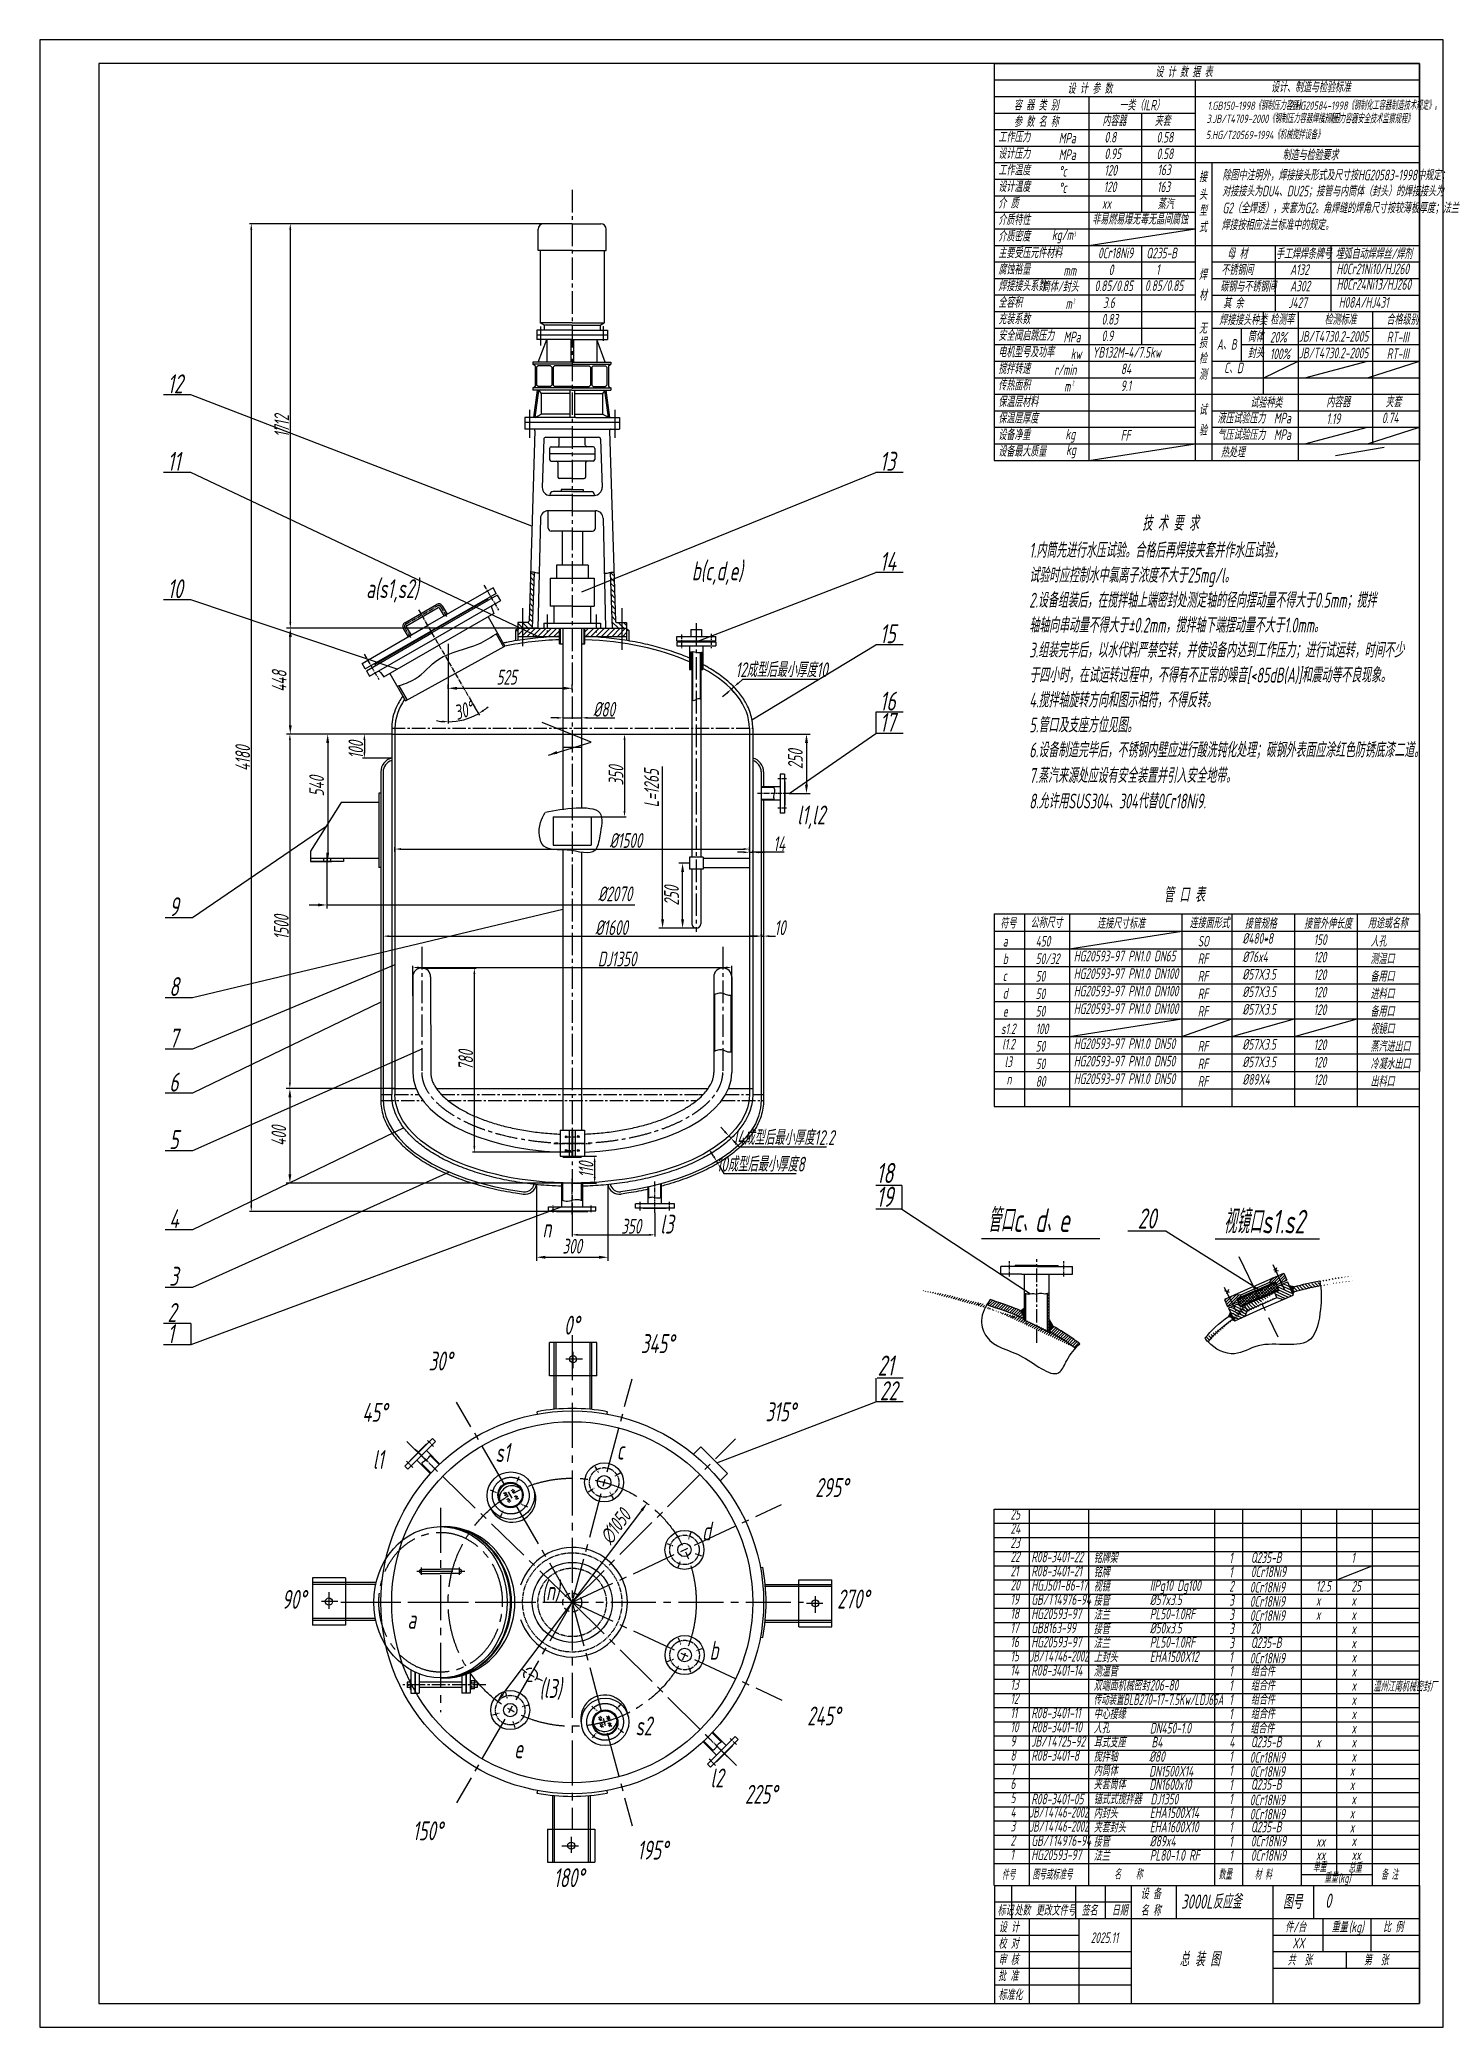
# Model space of a CAD drawing. Header units: millimetres. Extents: x 17871 to 23811, y 214 to 8624.
import ezdxf

# ---------------------------------------------------------------- set-up
doc = ezdxf.new("R2010")
doc.units = ezdxf.units.MM
doc.linetypes.add('CENTER2', pattern=[28.575, 19.05, -3.175, 3.175, -3.175])
doc.linetypes.add('DASHEDX2', pattern=[38.1, 25.4, -12.7])
for name, color, linetype in [('中心线', 1, 'CENTER2'), ('剖面线', 2, 'Continuous'), ('尺寸标注线', 3, 'Continuous'), ('文字及尺寸标注', 3, 'Continuous'), ('标注线', 3, 'Continuous'), ('粗实线', 7, 'Continuous'), ('细实线', 2, 'Continuous'), ('虚线', 5, 'DASHEDX2')]:
    doc.layers.add(name, color=color, linetype=linetype)
doc.styles.get("Standard").update_dxf_attribs({"font": 'gbeitc.shx', "width": 0.75, "bigfont": 'gbcbig.shx'})
doc.dimstyles.new('ISO-25', dxfattribs={"dimscale": 25, "dimtxt": 2.5, "dimasz": 1.5, "dimexe": 0.625, "dimexo": 0, "dimtad": 1, "dimdec": 0, "dimtxsty": 'Standard', "dimcen": 1.5, "dimadec": 0, "dimazin": 0, "dimtfac": 1, "dimtdec": 0, "dimtmove": 0, "dimatfit": 0, "dimfxl": 1, "dimarcsym": 0})
pattern_1 = [(0, (-13905.4244, -1153.8301), (0, 1.28320038), [0.93323664, -0.34996374]), (90, (-13905.4244, -1153.8301), (-1.28320038, 8e-17), [0.93323664, -0.34996374])]
pattern_2 = [(45, (25934.436, 1155.955), (6.110166, -6.110166), [])]
pattern_3 = [(42, (25934.436, 1155.955), (5.782011, -6.421574), []), (312, (25934.436, 1155.955), (-6.421574, -5.782011), [])]
pattern_4 = [(90, (68301.2003, -2076.7484), (1.584198, 1e-16), [1.152144, -0.432054]), (7e-15, (68301.2003, -2076.7484), (2e-16, -1.584198), [1.152144, -0.432054])]

msp = doc.modelspace()

# ---------------------------------------------------------------- texts
at = {"layer": '细实线'}
for s, height, width, p in [('设 计 数 据 表', 45, 0.75, (22592, 8465.3)), ('设 计 参 数', 45, 0.75, (22220.7, 8395.1)), ('设计、制造与检验标准', 45, 0.75, (23082, 8401)), ('容 器 类 别', 45, 0.75, (21993.6, 8324.8)), ('一类（ILR）', 45, 0.75, (22440.2, 8324.7)), ('1.GB150-1998《钢制压力容器》', 35.003, 0.75, (22813.8, 8327.2)), ('2.HG20584-1998《钢制化工容器制造技术规定》。', 35.003, 0.75, (23158.5, 8327.6)), ('参 数 名 称', 45, 0.75, (21993.6, 8254.8)), ('内容器', 45, 0.75, (22368.5, 8258.9)), ('夹套', 45, 0.75, (22589.6, 8258.9)), ('5.HG/T20569-1994《机械搅拌设备》', 35.003, 0.75, (22806.6, 8203.5)), ('3.JB/T4709-2000《钢制压力容器焊接规程》', 35.003, 0.75, (22809.6, 8271.8)), ('4.《压力容器安全技术监察规程》', 35.003, 0.75, (23289.8, 8271)), ('工作压力  ', 45, 0.75, (21927.7, 8190)), ('设计压力  ', 45, 0.75, (21927.7, 8120)), ('MPa', 45, 0.75, (22183.6, 8184.8)), ('MPa', 45, 0.75, (22183.6, 8114.8)), ('0.8', 45, 0.75, (22377.3, 8188.9)), ('0.95', 45, 0.75, (22377.3, 8118.9)), ('0.58', 45, 0.75, (22597.6, 8188.9)), ('0.58', 45, 0.75, (22597.6, 8118.9)), ('制造与检验要求', 45, 0.75, (23130.9, 8114.2)), ('工作温度   ', 45, 0.75, (21927.7, 8050)), ('%%dc', 45, 0.75, (22183.6, 8044.8)), ('120', 45, 0.75, (22376.8, 8048.9)), ('163', 45, 0.75, (22602, 8050.9)), ('除图中注明外，焊接接头形式及尺寸按HG20583-1998中规定；', 45.004, 0.75, (22876.7, 8028.9)), ('设计温度     ', 45, 0.75, (21927.7, 7980)), ('%%dc', 45, 0.75, (22183.6, 7974.8)), ('120', 45, 0.75, (22373.9, 7978.9)), ('163', 45, 0.75, (22600, 7978.9)), ('接 ', 45, 0.75, (22777.1, 8021)), ('头', 45, 0.75, (22777.1, 7946.1)), ('对接接头为DU4、DU25；接管与内筒体（封头）的焊接接头为', 45.004, 0.75, (22875.6, 7960.9)), ('介 质', 45, 0.75, (21927.7, 7910)), ('xx', 45, 0.75, (22366.6, 7908.9)), ('蒸汽', 45, 0.75, (22602.4, 7906.7)), ('型', 45, 0.75, (22777.1, 7878.3)), ('G2（全焊透），夹套为G2。角焊缝的焊角尺寸按较薄板厚度；法兰', 45.004, 0.75, (22876.9, 7889.7)), ('介质特性', 45, 0.75, (21927.7, 7840)), ('非易燃易爆无毒无晶间腐蚀', 45.004, 0.75, (22325, 7842.1)), ('式', 45, 0.75, (22777.1, 7809)), ('焊接按相应法兰标准中的规定。', 45.004, 0.75, (22872.2, 7818.4)), ('主要受压元件材料', 45, 0.75, (21927.7, 7700)), ('介质密度', 45, 0.75, (21927.7, 7770)), ('kg/m', 45, 0.75, (22154.8, 7775.7)), ('3', 20, 0.5, (22248.3, 7791.5)), ('0Cr18Ni9', 45, 0.75, (22350.3, 7699.1)), ('Q235-B', 45, 0.75, (22554.4, 7698.9)), ('母 材', 45, 0.75, (22896.6, 7697.5)), ('手工焊焊条牌号', 45, 0.75, (23102.7, 7696.3)), ('埋弧自动焊焊丝/焊剂', 45, 0.75, (23355.2, 7696.3)), ('腐蚀裕量   ', 45, 0.75, (21927.7, 7630)), ('mm', 45, 0.75, (22203.6, 7624.8)), ('0', 45, 0.75, (22395.5, 7627.9)), ('1', 45, 0.75, (22596, 7628.9)), ('焊', 45, 0.75, (22777.1, 7607.3)), ('不锈钢间', 45, 0.75, (22871.6, 7628)), ('A132', 45, 0.75, (23162.6, 7628.9)), ('H0Cr21Ni10/HJ260', 45.004, 0.75, (23358.7, 7631.7)), ('焊接接头系数', 45, 0.75, (21927.7, 7560)), ('筒体/封头', 45, 0.75, (22112, 7557.2)), ('0.85/0.85', 45, 0.75, (22335.6, 7560.1)), ('0.85/0.85', 45, 0.75, (22548.7, 7561.1)), ('材', 45, 0.75, (22777.1, 7520.5)), ('碳钢与不锈钢间', 45, 0.75, (22867.4, 7557.5)), ('A302', 45, 0.75, (23162.6, 7558.9)), ('H0Cr24Ni13/HJ260', 45.004, 0.75, (23359.8, 7565.6)), ('全容积', 45, 0.75, (21927.7, 7490)), ('m', 45, 0.75, (22212.2, 7484.8)), ('3', 20, 0.5, (22244.9, 7507.9)), ('3.6', 45, 0.75, (22371, 7488.9)), ('其 余', 45, 0.75, (22879.5, 7487.3)), ('J427', 45, 0.75, (23155.6, 7488.8)), ('H08A/HJ431', 45, 0.75, (23368.8, 7489.9)), ('充装系数', 45, 0.75, (21927.7, 7420)), ('0.83', 45, 0.75, (22365.1, 7418.5)), ('无', 45, 0.75, (22777.1, 7380.2)), ('焊接接头种类', 45, 0.75, (22862.8, 7416.3)), ('检测率 ', 45, 0.75, (23078.6, 7418)), ('检测标准', 45, 0.75, (23308.3, 7418)), ('合格级别', 45, 0.75, (23570.6, 7418)), ('安全阀启跳压力', 45, 0.75, (21927.7, 7350)), ('电机型号及功率', 45, 0.75, (21927.7, 7280)), ('MPa', 45, 0.75, (22203.8, 7343.4)), ('kw', 45, 0.75, (22234.3, 7273.2)), ('YB132M-4/7.5kw', 45, 0.75, (22326, 7278.5)), ('0.9', 45, 0.75, (22365.1, 7348.5)), ('损', 45, 0.75, (22777.1, 7319.3)), ('A、B', 45, 0.75, (22852.7, 7312)), ('封头', 45, 0.75, (22983.5, 7276.3)), ('筒体', 45, 0.75, (22983.5, 7346.3)), ('20%', 45, 0.75, (23077.7, 7342.5)), ('100%', 45, 0.75, (23077.7, 7272.5)), ('JB/T4730.2-2005', 45.004, 0.75, (23199.6, 7346)), ('JB/T4730.2-2005', 45.004, 0.75, (23199.6, 7276)), ('RT-III', 45, 0.75, (23571.9, 7343.2)), ('RT-III', 45, 0.75, (23571.9, 7273.2)), ('搅拌转速', 45, 0.75, (21927.7, 7210)), ('r/min', 45, 0.75, (22164.1, 7205)), ('84', 45, 0.75, (22446.7, 7208.5)), ('测', 45, 0.75, (22777.1, 7185.2)), ('检', 45, 0.75, (22777.1, 7253)), ('C、D', 45, 0.75, (22883.6, 7212.9)), ('12', 80, 0.8, (18411.9, 7127.8)), ('传热面积', 45, 0.75, (21927.7, 7140)), ('m', 45, 0.75, (22206.2, 7134.8)), ('2', 20, 0.5, (22241.2, 7161.5)), ('9.1', 45, 0.75, (22445.8, 7136.9)), ('保温层材料', 45, 0.75, (21927.7, 7070)), ('试', 45, 0.75, (22777.1, 7036)), ('试验种类', 45, 0.75, (22994.5, 7066.3)), ('内容器', 45, 0.75, (23316.1, 7068.9)), ('夹套', 45, 0.75, (23566.3, 7068.9)), ('保温层厚度     ', 45, 0.75, (21927.7, 7000)), ('验', 45, 0.75, (22777.1, 6949.2)), ('液压试验压力  MPa', 45.004, 0.75, (22855.2, 7000.3)), ('气压试验压力  MPa', 45.004, 0.75, (22855.2, 6930.3)), ('1.19', 45, 0.75, (23317.1, 6997.8)), ('0.74', 45, 0.75, (23551.7, 7001.4)), ('设备净重', 45, 0.75, (21927.7, 6930)), ('设备最大质量  ', 45, 0.75, (21927.7, 6860)), ('kg', 45, 0.75, (22211.9, 6932.3)), ('kg', 45, 0.75, (22214.9, 6866.6)), ('FF', 45, 0.75, (22445.8, 6926.9)), ('热处理', 45, 0.75, (22869.9, 6856.3)), ('11', 80, 0.8, (18411.9, 6800.1)), ('13', 80, 0.8, (21426.7, 6800.1)), ('技 术 要 求', 62.93, 0.7, (22537.4, 6546.7)), ('1.内筒先进行水压试验。合格后再焊接夹套并作水压试验， ', 62.933, 0.7, (22058.8, 6432.2)), ('b(c,d,e)', 80, 0.75, (20630.7, 6336.5)), ('14', 80, 0.8, (21426.7, 6375.8)), ('试验时应控制水中氯离子浓度不大于25mg/l。', 62.933, 0.7, (22058.8, 6326.6)), ('10', 80, 0.8, (18411.9, 6260.7)), ('a(s1,s2)', 80, 0.75, (19252.7, 6261.1)), ('2.设备组装后，在搅拌轴上端密封处测定轴的径向摆动量不得大于0.5mm；搅拌', 62.933, 0.7, (22058.8, 6220.9)), ('15', 80, 0.8, (21426.7, 6070.4)), ('轴轴向串动量不得大于%%p0.2mm，搅拌轴下端摆动量不大于1.0mm。', 62.933, 0.7, (22058.8, 6115.3)), ('3.组装完毕后，以水代料严禁空转，并使设备内达到工作压力；进行试运转，时间不少', 62.933, 0.7, (22058.8, 6009.7)), ('于四小时，在试运转过程中，不得有不正常的噪音[<85dB(A)]和震动等不良现象。', 62.933, 0.7, (22058.8, 5904)), ('16', 80, 0.8, (21426.7, 5785.2)), ('4.搅拌轴旋转方向和图示相符，不得反转。', 62.933, 0.7, (22058.8, 5798.4)), ('17', 80, 0.8, (21426.7, 5695.4)), ('5.管口及支座方位见图。', 62.933, 0.7, (22058.8, 5692.8)), ('6.设备制造完毕后，不锈钢内壁应进行酸洗钝化处理；碳钢外表面应涂红色防锈底漆二道。', 62.933, 0.7, (22058.8, 5587.2)), ('7.蒸汽来源处应设有安全装置并引入安全地带。', 62.933, 0.7, (22058.8, 5479)), ('l1,l2', 80, 0.75, (21077.2, 5303.4)), ('8.允许用SUS304、304代替0Cr18Ni9.', 62.933, 0.7, (22058.8, 5370.8)), ('9', 80, 0.8, (18419, 4915.3)), ('管 口 表', 62.93, 0.7, (22628.3, 4974)), ('符号', 45, 0.75, (21936.1, 4863.4)), ('公称尺寸', 45, 0.75, (22064.4, 4865.5)), ('连接尺寸标准', 45, 0.75, (22346.1, 4862.8)), ('连接面形式', 45, 0.75, (22737, 4864.5)), ('接管规格', 45, 0.75, (22971, 4862)), ('接管外伸长度', 45, 0.75, (23222, 4862)), ('用途或名称', 45, 0.75, (23491.9, 4863.7)), ('a', 45, 0.75, (21947.1, 4786.7)), ('450', 45, 0.75, (22086.1, 4786.7)), ('SO', 45, 0.75, (22772.1, 4786.7)), ('%%c480*8', 45, 0.75, (22961.3, 4798.9)), ('150', 45, 0.75, (23262.7, 4793.6)), ('人孔', 45, 0.75, (23502.9, 4786.7)), ('b', 45, 0.75, (21947.1, 4712.6)), ('50/32', 45, 0.75, (22086.1, 4712.6)), ('HG20593-97 PN1.0 DN65', 45, 0.75, (22247.6, 4724)), ('RF', 45, 0.75, (22772.1, 4712.6)), ('%%c76x4', 45, 0.75, (22961.3, 4721)), ('120', 45, 0.75, (23262.7, 4719.5)), ('测温口', 45, 0.75, (23502.9, 4712.6)), ('8', 80, 0.8, (18419, 4577.3)), ('c', 45, 0.75, (21946.7, 4640.8)), ('50', 45, 0.75, (22086.1, 4638.4)), ('HG20593-97 PN1.0 DN100', 45, 0.75, (22247.6, 4649.9)), ('RF', 45, 0.75, (22772.1, 4638.4)), ('%%c57X3.5', 45, 0.75, (22961.3, 4646.9)), ('120', 45, 0.75, (23262.7, 4645.4)), ('备用口', 45, 0.75, (23502.9, 4638.4)), ('d', 45, 0.75, (21946.7, 4566.6)), ('50', 45, 0.75, (22086.1, 4564.3)), ('HG20593-97 PN1.0 DN100', 45, 0.75, (22247.6, 4575.8)), ('HG20593-97 PN1.0 DN100', 45, 0.75, (22247.6, 4501.6)), ('RF', 45, 0.75, (22772.1, 4564.3)), ('%%c57X3.5', 45, 0.75, (22961.3, 4572.8)), ('%%c57X3.5', 45, 0.75, (22961.3, 4498.7)), ('120', 45, 0.75, (23262.7, 4571.3)), ('120', 45, 0.75, (23262.7, 4497.1)), ('进料口', 45, 0.75, (23502.9, 4564.3)), ('s1.2', 45, 0.75, (21938.9, 4416.1)), ('e', 45, 0.75, (21947.1, 4490.2)), ('50', 45, 0.75, (22086.1, 4490.2)), ('100', 45, 0.75, (22086.1, 4416.1)), ('RF', 45, 0.75, (22772.1, 4490.2)), ('备用口', 45, 0.75, (23502.9, 4490.2)), ('视镜口', 45, 0.75, (23502.9, 4416.1)), ('7', 80, 0.8, (18419, 4359.2)), ('l1.2', 45, 0.75, (21944.3, 4351.3)), ('50', 45, 0.75, (22086.1, 4342)), ('HG20593-97 PN1.0 DN50', 45, 0.75, (22247.6, 4353.4)), ('RF', 45, 0.75, (22772.1, 4342)), ('%%c57X3.5', 45, 0.75, (22961.3, 4350.4)), ('120', 45, 0.75, (23262.7, 4348.9)), ('蒸汽进出口', 45, 0.75, (23502.9, 4342)), ('l3', 45, 0.75, (21954.9, 4277.2)), ('50', 45, 0.75, (22086.1, 4267.9)), ('HG20593-97 PN1.0 DN50', 45, 0.75, (22247.6, 4279.3)), ('RF', 45, 0.75, (22772.1, 4267.9)), ('%%c57X3.5', 45, 0.75, (22961.3, 4276.3)), ('120', 45, 0.75, (23262.7, 4274.8)), ('冷凝水出口', 45, 0.75, (23502.9, 4267.9)), ('6', 80, 0.8, (18419, 4172.9)), ('n', 45, 0.75, (21963.1, 4203.1)), ('80', 45, 0.75, (22086.1, 4193.7)), ('HG20593-97 PN1.0 DN50', 45, 0.75, (22247.6, 4205.2)), ('RF', 45, 0.75, (22772.1, 4193.7)), ('%%c89X4', 45, 0.75, (22961.3, 4202.2)), ('120', 45, 0.75, (23262.7, 4200.7)), ('出料口', 45, 0.75, (23502.9, 4193.7)), ('5', 80, 0.8, (18419, 3929.8)), ('18', 85, 0.8, (21411.6, 3786)), ('19', 85, 0.8, (21411.6, 3685.5)), ('4', 80, 0.8, (18419, 3594.8)), ('l3', 80, 0.75, (20497.4, 3572)), ('管口c、d、e', 100, 0.75, (21882.8, 3578.9)), ('20', 85, 0.8, (22517.7, 3593.5)), ('视镜口s1.s2', 100, 0.75, (22880.9, 3572.9)), ('n', 80, 0.75, (19998.9, 3555.1)), ('3', 80, 0.8, (18419, 3351.7)), ('2', 80, 0.8, (18411.9, 3198.3)), ('0%%d', 80, 0.75, (20090.1, 3144.6)), ('1', 80, 0.8, (18411.9, 3108.4)), ('345%%d', 80, 0.75, (20415, 3066.6)), ('30%%d', 80, 0.75, (19516.9, 2992.9)), ('21', 85, 0.8, (21417.2, 2971.1)), ('22', 80, 0.8, (21426.7, 2867.1)), ('45%%d', 80, 0.75, (19236.4, 2775.8)), ('315%%d', 80, 0.75, (20942.5, 2777.9)), ('l1', 80, 0.75, (19280.9, 2576)), ('s1', 80, 0.75, (19799.6, 2605.5)), ('c', 80, 0.75, (20313, 2615.8)), ('295%%d', 80, 0.75, (21153.2, 2457.7)), ('25', 45, 0.75, (21979.6, 2362)), ('d', 80, 0.75, (20674.1, 2273.6)), ('24', 45, 0.75, (21979.6, 2302)), ('23', 45, 0.75, (21979.6, 2242)), ('22', 45, 0.75, (21979.6, 2182)), ('R08-3401-22', 45, 0.75, (22067.7, 2181.2)), ('铭牌架', 45, 0.75, (22331.5, 2177.7)), ('1', 45, 0.75, (22905.4, 2177.6)), ('Q235-B', 45, 0.75, (22996.9, 2178.7)), ('1', 45, 0.75, (23422.2, 2177.6)), ('(n)', 80, 0.75, (19994.9, 2020.2)), ('21', 45, 0.75, (21979.6, 2122)), ('20', 45, 0.75, (21979.6, 2062)), ('R08-3401-21', 45, 0.75, (22067.7, 2121.2)), ('HGJ501-86-17', 45, 0.75, (22067.7, 2061.2)), ('铭牌', 45, 0.75, (22331.5, 2117.7)), ('视镜', 45, 0.75, (22331.5, 2057.7)), ('IIPg10 Dg100', 45, 0.75, (22569.3, 2060.1)), ('2', 45, 0.75, (22905.4, 2057.6)), ('1', 45, 0.75, (22905.4, 2117.6)), ('0Cr18Ni9', 45, 0.75, (22996.9, 2118.7)), ('12.5', 45, 0.75, (23272.2, 2057.6)), ('25', 45, 0.75, (23422.2, 2057.6)), ('90%%d', 80, 0.75, (18896.2, 1984.2)), ('270%%d', 80, 0.75, (21246.1, 1985.7)), ('19', 45, 0.75, (21979.6, 2002)), ('GB/T14976-94', 45, 0.75, (22067.7, 2001.2)), ('接管', 45, 0.75, (22331.5, 1997.7)), ('%%c57x3.5', 45, 0.75, (22569.3, 2000.1)), ('3', 45, 0.75, (22905.4, 1997.6)), ('0Cr18Ni9', 45, 0.75, (22992.6, 2053.2)), ('0Cr18Ni9', 45, 0.75, (22992.6, 1993.2)), ('x', 45, 0.75, (23272.2, 1997.6)), ('x', 45, 0.75, (23422.2, 1997.6)), ('a', 80, 0.75, (19427.5, 1899.7)), ('18', 45, 0.75, (21979.6, 1942)), ('HG20593-97', 45, 0.75, (22067.7, 1941.2)), ('法兰', 45, 0.75, (22331.5, 1937.7)), ('PL50-1.0RF', 45, 0.75, (22569.3, 1940.1)), ('3', 45, 0.75, (22905.4, 1937.6)), ('0Cr18Ni9', 45, 0.75, (22992.6, 1933.2)), ('x', 45, 0.75, (23272.2, 1937.6)), ('x', 45, 0.75, (23422.2, 1937.6)), ('17', 45, 0.75, (21979.6, 1882)), ('16', 45, 0.75, (21979.6, 1822)), ('HG20593-97', 45, 0.75, (22067.7, 1821.2)), ('GB8163-99', 45, 0.75, (22067.7, 1881.2)), ('接管', 45, 0.75, (22331.5, 1877.7)), ('法兰', 45, 0.75, (22331.5, 1817.7)), ('%%c50x3.5', 45, 0.75, (22569.3, 1880.1)), ('PL50-1.0RF', 45, 0.75, (22569.3, 1820.1)), ('3', 45, 0.75, (22905.4, 1877.6)), ('3', 45, 0.75, (22905.4, 1817.6)), ('20', 45, 0.75, (22996.9, 1878.7)), ('Q235-B', 45, 0.75, (22996.9, 1818.7)), ('x', 45, 0.75, (23422.2, 1877.6)), ('b', 80, 0.75, (20705.9, 1768.8)), ('15', 45, 0.75, (21979.6, 1762)), ('JB/T4746-2002', 45, 0.7, (22060, 1761.2)), ('上封头', 45, 0.75, (22331.5, 1757.7)), ('EHA1500X12', 45, 0.75, (22569.3, 1758.8)), ('1', 45, 0.75, (22905.4, 1757.6)), ('0Cr18Ni9', 45, 0.75, (22992.6, 1753.2)), ('x', 45, 0.75, (23422.2, 1817.6)), ('x', 45, 0.75, (23422.8, 1757.6)), ('(l3)', 80, 0.75, (19985.5, 1607.3)), ('14', 45, 0.75, (21979.6, 1702)), ('13', 45, 0.75, (21979.6, 1642)), ('R08-3401-14', 45, 0.75, (22067.7, 1701.2)), ('双端面机械密封', 45, 0.75, (22331.5, 1637.7)), ('测温管', 45, 0.75, (22331.5, 1697.7)), ('206-80', 45, 0.75, (22568.6, 1638.4)), ('1', 45, 0.75, (22905.4, 1697.6)), ('1', 45, 0.75, (22905.4, 1637.6)), ('组合件', 45, 0.75, (22996.9, 1698.7)), ('组合件', 45, 0.75, (22996.9, 1638.7)), ('x', 45, 0.75, (23422.8, 1697.6)), ('12', 45, 0.75, (21979.6, 1582)), ('传动装置BLB270-17-7.5Kw/LDJ65A', 45, 0.7, (22331.5, 1577.7)), ('1', 45, 0.75, (22905.4, 1577.6)), ('组合件', 45, 0.75, (22996.9, 1578.7)), ('x', 45, 0.75, (23422.8, 1637.6)), ('x', 45, 0.75, (23422.8, 1577.6)), ('温州江南机械密封厂', 37.53, 0.8, (23514.5, 1634.6)), ('s2', 80, 0.75, (20392.3, 1448.6)), ('245%%d', 80, 0.75, (21119, 1490.8)), ('11', 45, 0.75, (21979.6, 1522)), ('R08-3401-11', 45, 0.75, (22067.7, 1521.2)), ('中心接缘', 45, 0.75, (22331.5, 1517.7)), ('1', 45, 0.75, (22905.4, 1517.6)), ('组合件', 45, 0.75, (22996.9, 1518.7)), ('x', 45, 0.75, (23422.8, 1517.6)), ('9', 45, 0.75, (21979.6, 1402)), ('10', 45, 0.75, (21979.6, 1462)), ('JB/T4725-92', 45, 0.75, (22067.7, 1401.2)), ('R08-3401-10', 45, 0.75, (22067.7, 1461.2)), ('人孔', 45, 0.75, (22331.5, 1457.7)), ('耳式支座      B4', 45, 0.75, (22331.5, 1397.7)), ('DN450-1.0', 45, 0.75, (22569.3, 1456.7)), ('4', 45, 0.75, (22905.4, 1397.6)), ('1', 45, 0.75, (22905.4, 1457.6)), ('组合件', 45, 0.75, (22994.3, 1456.8)), ('Q235-B', 45, 0.75, (22996.9, 1398.7)), ('x', 45, 0.75, (23422.8, 1457.6)), ('e', 80, 0.75, (19878.9, 1352.2)), ('8', 45, 0.75, (21979.6, 1342)), ('R08-3401-8', 45, 0.75, (22067.7, 1341.2)), ('搅拌轴', 45, 0.75, (22331.5, 1337.7)), ('%%C80', 45, 0.75, (22566.2, 1336.8)), ('1', 45, 0.75, (22905.4, 1337.6)), ('0Cr18Ni9', 45, 0.75, (22992.6, 1333.2)), ('x', 45, 0.75, (23272.8, 1397.6)), ('x', 45, 0.75, (23422.8, 1397.6)), ('x', 45, 0.75, (23422.8, 1337.6)), ('l2', 80, 0.75, (20709.8, 1228.5)), ('6', 45, 0.75, (21979.6, 1222)), ('7', 45, 0.75, (21979.6, 1282)), ('夹套筒体', 45, 0.75, (22331.5, 1220.5)), ('内筒体', 45, 0.75, (22331.5, 1277.7)), ('DN1500X14', 45, 0.75, (22566.8, 1274.4)), ('DN1600x10', 45, 0.75, (22567.3, 1218.2)), ('1', 45, 0.75, (22905.4, 1277.6)), ('1', 45, 0.75, (22905.4, 1217.6)), ('0Cr18Ni9', 45, 0.75, (22992.6, 1273.2)), ('Q235-B', 45, 0.75, (22996.9, 1218.7)), ('x', 45, 0.75, (23415.5, 1277.6)), ('225%%d', 80, 0.75, (20855.9, 1159.5)), ('5', 45, 0.75, (21979.6, 1162)), ('R08-3401-05', 45, 0.75, (22067.7, 1157)), ('锚式式搅拌器', 45, 0.75, (22331.5, 1157.7)), ('DJ1350', 45, 0.75, (22572.1, 1156.6)), ('1', 45, 0.75, (22905.4, 1157.6)), ('0Cr18Ni9', 45, 0.75, (22992.6, 1153.2)), ('x', 45, 0.75, (23415.5, 1217.6)), ('x', 45, 0.75, (23422.2, 1157.6)), ('4', 45, 0.75, (21979.6, 1102)), ('JB/T4746-2002', 45, 0.7, (22059.8, 1101.2)), ('内封头', 45, 0.75, (22331.5, 1097.7)), ('EHA1500X14', 45, 0.75, (22569.3, 1098.8)), ('1', 45, 0.75, (22905.4, 1097.6)), ('0Cr18Ni9', 45, 0.75, (22992.6, 1093.2)), ('x', 45, 0.75, (23415.5, 1097.6)), ('150%%d', 80, 0.75, (19449.2, 1004.8)), ('2', 45, 0.75, (21979.6, 982)), ('3', 45, 0.75, (21979.6, 1042)), ('JB/T4746-2002', 45, 0.7, (22059.8, 1041.2)), ('GB/T14976-94', 45, 0.75, (22067.7, 981.2)), ('夹套封头', 45, 0.75, (22331.5, 1037.7)), ('接管', 45, 0.75, (22331.5, 977.7)), ('%%c89x4', 45, 0.75, (22569.3, 978.8)), ('EHA1600X10', 45, 0.75, (22569.3, 1038.8)), ('1', 45, 0.75, (22905.4, 1037.6)), ('1', 45, 0.75, (22905.4, 977.6)), ('Q235-B', 45, 0.75, (22996.9, 1038.7)), ('0Cr18Ni9', 45, 0.75, (22996.9, 978.7)), ('x', 45, 0.75, (23415.5, 1037.6)), ('x', 45, 0.75, (23423, 980.8)), ('195%%d', 80, 0.75, (20400, 923.3)), ('1', 45, 0.75, (21979.6, 922)), ('HG20593-97', 45, 0.75, (22067.7, 921.2)), ('法兰', 45, 0.75, (22331.5, 917.7)), ('PL80-1.0 RF', 45, 0.75, (22569.3, 918.8)), ('1', 45, 0.75, (22905.4, 917.6)), ('0Cr18Ni9', 45, 0.75, (22996.9, 918.7)), ('xx', 45, 0.75, (23272.8, 977.6)), ('xx', 45, 0.75, (23273, 920.8)), ('xx', 45, 0.75, (23423, 920.8)), ('180%%d', 80, 0.75, (20046.2, 806.6)), ('件号', 37.53, 0.75, (21943.3, 838.5)), ('图号或标准号', 37.53, 0.75, (22072.5, 839.2)), ('名    称', 37.53, 0.75, (22418.5, 839.7)), ('数量', 37.53, 0.75, (22859.7, 839.5)), ('材 料', 37.53, 0.75, (23013.3, 839.2)), ('单重', 37.53, 0.75, (23259.1, 871.4)), ('重量', 37.53, 0.75, (23307.4, 825.7)), ('(kg)', 37.53, 0.75, (23365.3, 825.7)), ('总重', 37.53, 0.75, (23409.4, 868)), ('备 注', 37.53, 0.75, (23548.1, 838.9)), ('设 备', 45, 0.75, (22530.3, 756)), ('3000L反应釜', 60, 0.75, (22701.9, 715.6)), ('图号', 60, 0.75, (23133, 714.2)), ('0', 60, 0.75, (23311.7, 719.4)), ('标记', 45, 0.75, (21924, 686.3)), ('处数', 45, 0.75, (21995.9, 686.3)), ('更改文件号', 45, 0.75, (22085.9, 686.3)), ('签名', 45, 0.75, (22279.9, 686.3)), ('日期', 45, 0.75, (22407.9, 686.3)), ('名 称', 45, 0.75, (22530.3, 686)), ('校 对', 45, 0.75, (21928.3, 546)), ('设 计', 45, 0.75, (21930.1, 614.9)), ('2025.11', 45, 0.75, (22318.9, 570.2)), ('件/台', 45, 0.75, (23142.1, 616)), ('XX', 45, 0.75, (23172.4, 547.3)), ('重量', 45, 0.75, (23338.3, 616)), ('(kg)', 45, 0.75, (23411.3, 616)), ('比 例', 45, 0.75, (23556, 616)), ('审 核', 45, 0.75, (21928.3, 477.7)), ('总 装 图', 60, 0.75, (22695.3, 472.1)), ('共  张', 45, 0.75, (23152, 476)), ('第  张', 45, 0.75, (23474.7, 476)), ('批 准', 45, 0.75, (21926.5, 408.7)), ('标准化', 45, 0.75, (21928.3, 328.5))]:
    msp.add_text(s, height=height, dxfattribs=dict(at, width=width)).set_placement(p)

# ---------------------------------------------------------------- blocks, each defined once
blk = doc.blocks.new('100')
at = {"layer": '中心线'}
for p, q in [((1658.9, 559.5), (1678.6, 536.1)), ((1792.4, 556.8), (1769, 537.2)), ((1648.1, 435.3), (1671.5, 454.9)), ((1772.3, 424.4), (1752.7, 447.8))]:
    blk.add_line(p, q, dxfattribs=at)
at = {"layer": '中心线', "ltscale": 30}
blk.add_circle((1727.8, 499.7), 77.7, dxfattribs=at)
at = {"layer": '剖面线'}
for p, q in [((1703.8, 523.4), (1717, 507)), ((1704.1, 513.8), (1710.1, 506.5)), ((1710, 524.5), (1716.8, 516)), ((1738.3, 520.2), (1751.5, 503.8)), ((1738.6, 510.7), (1744.6, 503.3)), ((1744.5, 521.3), (1751.3, 512.8)), ((1704.6, 494.2), (1717.8, 477.8)), ((1704.9, 484.7), (1710.8, 477.3)), ((1710.8, 495.3), (1717.6, 486.8)), ((1739.1, 491.1), (1752.3, 474.7)), ((1739.4, 481.5), (1745.3, 474.2)), ((1745.3, 492.2), (1752.1, 483.7))]:
    blk.add_line(p, q, dxfattribs=at)
at = {"layer": '粗实线'}
for centre, radius in [((1727.8, 499.7), 100.4), ((1727.8, 502.7), 53.8), ((1727.8, 502.7), 49.8)]:
    blk.add_circle(centre, radius, dxfattribs=at)
for radius, start, end in [(53.8, 22.72027, 157.27973), (100.4, 176.15454, 3.84546)]:
    blk.add_arc((1727.8, 486.2), radius, start, end, dxfattribs=at)
blk = doc.blocks.new('DN50')
at = {"layer": '中心线'}
for p, q in [((-62.5, 107.4), (-62.5, 70.6)), ((0, 117.8), (0, -16)), ((62.5, 107.4), (62.5, 70.6))]:
    blk.add_line(p, q, dxfattribs=at)
at = {"layer": '粗实线'}
for p, q in [((-82.5, 98), (82.5, 98)), ((-82.5, 98), (-82.5, 80)), ((-49.5, 100), (49.5, 100)), ((-49.5, 100), (-49.5, 98)), ((49.5, 100), (49.5, 98)), ((82.5, 98), (82.5, 80)), ((-82.5, 80), (82.5, 80)), ((-28.5, 80), (-28.5, 0)), ((-25, 53.7), (-25, 0)), ((25, 54.1), (25, 0)), ((28.5, 80), (28.5, 0))]:
    blk.add_line(p, q, dxfattribs=at)
at = {"layer": '细实线'}
blk.add_spline([(-28.5, 52.5), (-13.1, 56.1), (11.5, 51.9), (28.5, 55.1)], degree=3, dxfattribs=at)
blk = doc.blocks.new('*D3')
at = {"layer": 'Defpoints', "color": 0, "transparency": 16777216}
for p in [(20003.9, 7845.5), (18931.5, 6133.9), (19979.7, 6133.9)]:
    blk.add_point(p, dxfattribs=at)
at = {"layer": '文字及尺寸标注', "lineweight": -2, "transparency": 16777216}
for p, q in [((20003.9, 7845.5), (18924, 7845.5)), ((18931.5, 7820.5), (18931.5, 6158.9)), ((19979.7, 6133.9), (18924, 6133.9))]:
    blk.add_line(p, q, dxfattribs=at)
at = {"layer": '文字及尺寸标注', "transparency": 16777216}
for points in [[(18927.3, 7820.5), (18935.7, 7820.5), (18931.5, 7845.5)], [(18927.3, 6158.9), (18935.7, 6158.9), (18931.5, 6133.9)]]:
    blk.add_solid(points, dxfattribs=at)
at = {"layer": '文字及尺寸标注', "transparency": 16777216, "insert": (18895.3, 6989.7), "char_height": 62.5, "attachment_point": 5, "rotation": 90}
blk.add_mtext('1712', dxfattribs=at)
blk = doc.blocks.new('*D4')
at = {"layer": 'Defpoints', "color": 0, "transparency": 16777216}
for p in [(19360.6, 5685.9), (19016.6, 5145.9), (19089.8, 5145.9)]:
    blk.add_point(p, dxfattribs=at)
at = {"layer": '文字及尺寸标注', "color": 0, "lineweight": -2, "transparency": 16777216}
for p, q in [((19360.6, 5685.9), (19074.1, 5685.9)), ((19089.8, 5648.4), (19089.8, 5183.4)), ((19016.6, 5145.9), (19105.4, 5145.9))]:
    blk.add_line(p, q, dxfattribs=at)
at = {"layer": '文字及尺寸标注', "color": 0, "transparency": 16777216}
for points in [[(19083.5, 5648.4), (19096, 5648.4), (19089.8, 5685.9)], [(19083.5, 5183.4), (19096, 5183.4), (19089.8, 5145.9)]]:
    blk.add_solid(points, dxfattribs=at)
at = {"layer": '文字及尺寸标注', "color": 0, "transparency": 16777216, "insert": (19042.9, 5465.4), "char_height": 62.5, "attachment_point": 5, "rotation": 90}
blk.add_mtext('540', dxfattribs=at)
blk = doc.blocks.new('*D5')
at = {"layer": 'Defpoints', "color": 0, "transparency": 16777216}
for p in [(19077, 5685.9), (18929.8, 4185.9), (19374.6, 4185.9)]:
    blk.add_point(p, dxfattribs=at)
at = {"layer": '文字及尺寸标注', "lineweight": -2, "transparency": 16777216}
for p, q in [((19077, 5685.9), (18922.3, 5685.9)), ((18929.8, 5660.9), (18929.8, 4210.9)), ((19374.6, 4185.9), (18922.3, 4185.9))]:
    blk.add_line(p, q, dxfattribs=at)
at = {"layer": '文字及尺寸标注', "transparency": 16777216}
for points in [[(18925.6, 5660.9), (18933.9, 5660.9), (18929.8, 5685.9)], [(18925.6, 4210.9), (18933.9, 4210.9), (18929.8, 4185.9)]]:
    blk.add_solid(points, dxfattribs=at)
at = {"layer": '文字及尺寸标注', "transparency": 16777216, "insert": (18893.5, 4868.2), "char_height": 62.5, "attachment_point": 5, "rotation": 90}
blk.add_mtext('1500', dxfattribs=at)
blk = doc.blocks.new('*D6')
at = {"layer": 'Defpoints', "color": 0, "transparency": 16777216}
for p in [(20124.6, 7845.5), (18766.4, 3665.9), (20124.6, 3665.9)]:
    blk.add_point(p, dxfattribs=at)
at = {"layer": '文字及尺寸标注', "lineweight": -2, "transparency": 16777216}
for p, q in [((20124.6, 7845.5), (18758.9, 7845.5)), ((18766.4, 7820.5), (18766.4, 3690.9)), ((20124.6, 3665.9), (18758.9, 3665.9))]:
    blk.add_line(p, q, dxfattribs=at)
at = {"layer": '文字及尺寸标注', "transparency": 16777216}
for points in [[(18762.2, 7820.5), (18770.5, 7820.5), (18766.4, 7845.5)], [(18762.2, 3690.9), (18770.5, 3690.9), (18766.4, 3665.9)]]:
    blk.add_solid(points, dxfattribs=at)
at = {"layer": '文字及尺寸标注', "transparency": 16777216, "insert": (18730.1, 5583.6), "char_height": 62.5, "attachment_point": 5, "rotation": 90}
blk.add_mtext('4180', dxfattribs=at)
blk = doc.blocks.new('*D7')
at = {"layer": 'Defpoints', "color": 0, "transparency": 16777216}
for p in [(19360.6, 5685.9), (19245.2, 5584.2), (19360.6, 5584.2)]:
    blk.add_point(p, dxfattribs=at)
at = {"layer": '文字及尺寸标注', "lineweight": -2, "transparency": 16777216}
for p, q in [((19360.6, 5685.9), (19237.7, 5685.9)), ((19245.2, 5660.9), (19245.2, 5609.2)), ((19360.6, 5584.2), (19237.7, 5584.2))]:
    blk.add_line(p, q, dxfattribs=at)
at = {"layer": '文字及尺寸标注', "transparency": 16777216}
for points in [[(19241, 5660.9), (19249.3, 5660.9), (19245.2, 5685.9)], [(19241, 5609.2), (19249.3, 5609.2), (19245.2, 5584.2)]]:
    blk.add_solid(points, dxfattribs=at)
at = {"layer": '文字及尺寸标注', "transparency": 16777216, "insert": (19208.9, 5619.4), "char_height": 62.5, "attachment_point": 5, "rotation": 90}
blk.add_mtext('100', dxfattribs=at)
blk = doc.blocks.new('*D8')
at = {"layer": 'Defpoints', "color": 0, "transparency": 16777216}
for p in [(19474, 6211.8), (19599.6, 6067.6), (19599.6, 5784.3), (19644.1, 5741.7), (19711.7, 5800)]:
    blk.add_point(p, dxfattribs=at)
at = {"layer": '文字及尺寸标注', "lineweight": -2, "transparency": 16777216}
for p, q in [((19599.6, 5784.3), (19599.6, 5730.3)), ((19711.7, 5800), (19731.6, 5765.6))]:
    blk.add_line(p, q, dxfattribs=at)
for start, end in [(258.82459, 264.41229), (270, 300), (305.58771, 311.17541)]:
    blk.add_arc((19599.6, 5994.2), 256.4, start, end, dxfattribs=at)
at = {"layer": '文字及尺寸标注', "transparency": 16777216}
for points in [[(19574.8, 5743.2), (19574.4, 5734.8), (19599.6, 5737.8)], [(19751.1, 5782.2), (19746.6, 5789.2), (19727.8, 5772.1)]]:
    blk.add_solid(points, dxfattribs=at)
at = {"layer": '文字及尺寸标注', "transparency": 16777216, "insert": (19664.8, 5785.7), "char_height": 62.5, "attachment_point": 5, "rotation": 17.35765}
blk.add_mtext('30°', dxfattribs=at)
blk = doc.blocks.new('*D9')
at = {"layer": 'Defpoints', "color": 0, "transparency": 16777216}
for p in [(20084.6, 5769.3), (20164.6, 5769.3), (20164.6, 5754.4)]:
    blk.add_point(p, dxfattribs=at)
at = {"layer": '文字及尺寸标注', "lineweight": -2, "transparency": 16777216}
for p, q in [((20059.6, 5754.4), (20034.6, 5754.4)), ((20084.6, 5769.3), (20084.6, 5746.9)), ((20084.6, 5754.4), (20164.6, 5754.4)), ((20164.6, 5769.3), (20164.6, 5746.9)), ((20189.6, 5754.4), (20304.7, 5754.4))]:
    blk.add_line(p, q, dxfattribs=at)
at = {"layer": '文字及尺寸标注', "transparency": 16777216}
for points in [[(20059.6, 5758.6), (20059.6, 5750.3), (20084.6, 5754.4)], [(20189.6, 5758.6), (20189.6, 5750.3), (20164.6, 5754.4)]]:
    blk.add_solid(points, dxfattribs=at)
at = {"layer": '文字及尺寸标注', "transparency": 16777216, "insert": (20259.6, 5790.7), "char_height": 62.5, "attachment_point": 5}
blk.add_mtext('%%c80', dxfattribs=at)
blk = doc.blocks.new('*D10')
at = {"layer": 'Defpoints', "color": 0, "transparency": 16777216}
for p in [(19374.6, 5187.1), (20874.6, 5199.3), (20874.6, 5187.1)]:
    blk.add_point(p, dxfattribs=at)
at = {"layer": '文字及尺寸标注', "lineweight": -2, "transparency": 16777216}
for p, q in [((19374.6, 5187.1), (19374.6, 5206.8)), ((19399.6, 5199.3), (20849.6, 5199.3)), ((20874.6, 5187.1), (20874.6, 5206.8))]:
    blk.add_line(p, q, dxfattribs=at)
at = {"layer": '文字及尺寸标注', "transparency": 16777216}
for points in [[(19399.6, 5203.5), (19399.6, 5195.1), (19374.6, 5199.3)], [(20849.6, 5203.5), (20849.6, 5195.1), (20874.6, 5199.3)]]:
    blk.add_solid(points, dxfattribs=at)
at = {"layer": '文字及尺寸标注', "transparency": 16777216, "insert": (20352, 5235.5), "char_height": 62.5, "attachment_point": 5}
blk.add_mtext('%%c1500', dxfattribs=at)
blk = doc.blocks.new('*D11')
at = {"layer": 'Defpoints', "color": 0, "transparency": 16777216}
for p in [(20874.6, 5187.1), (20888.6, 5185.6), (20888.6, 5185.6)]:
    blk.add_point(p, dxfattribs=at)
at = {"layer": '文字及尺寸标注', "lineweight": -2, "transparency": 16777216}
for p, q in [((20849.6, 5185.6), (20824.6, 5185.6)), ((20874.6, 5187.1), (20874.6, 5178.1)), ((20874.6, 5185.6), (20888.6, 5185.6)), ((20874.6, 5185.6), (20888.6, 5185.6)), ((20888.6, 5185.6), (20888.6, 5193.1)), ((21022.3, 5185.6), (20888.6, 5185.6)), ((20913.6, 5185.6), (20938.6, 5185.6))]:
    blk.add_line(p, q, dxfattribs=at)
at = {"layer": '文字及尺寸标注', "transparency": 16777216}
for points in [[(20849.6, 5189.8), (20849.6, 5181.5), (20874.6, 5185.6)], [(20913.6, 5189.8), (20913.6, 5181.5), (20888.6, 5185.6)]]:
    blk.add_solid(points, dxfattribs=at)
at = {"layer": '文字及尺寸标注', "transparency": 16777216, "insert": (21000.7, 5221.9), "char_height": 62.5, "attachment_point": 5}
blk.add_mtext('14', dxfattribs=at)
blk = doc.blocks.new('*D12')
at = {"layer": 'Defpoints', "color": 0, "transparency": 16777216}
for p in [(19324.6, 4830.9), (20924.6, 4830.9), (20924.6, 4830.7)]:
    blk.add_point(p, dxfattribs=at)
at = {"layer": '文字及尺寸标注', "lineweight": -2, "transparency": 16777216}
for p, q in [((19324.6, 4830.9), (19324.6, 4823.2)), ((19349.6, 4830.7), (20899.6, 4830.7)), ((20924.6, 4830.9), (20924.6, 4823.2))]:
    blk.add_line(p, q, dxfattribs=at)
at = {"layer": '文字及尺寸标注', "transparency": 16777216}
for points in [[(19349.6, 4834.8), (19349.6, 4826.5), (19324.6, 4830.7)], [(20899.6, 4834.8), (20899.6, 4826.5), (20924.6, 4830.7)]]:
    blk.add_solid(points, dxfattribs=at)
at = {"layer": '文字及尺寸标注', "transparency": 16777216, "insert": (20291.4, 4866.9), "char_height": 62.5, "attachment_point": 5}
blk.add_mtext('%%c1600', dxfattribs=at)
blk = doc.blocks.new('*D13')
at = {"layer": 'Defpoints', "color": 0, "transparency": 16777216}
for p in [(20924.6, 4830.9), (20934.6, 4830.9), (20934.6, 4830.9)]:
    blk.add_point(p, dxfattribs=at)
at = {"layer": '文字及尺寸标注', "lineweight": -2, "transparency": 16777216}
for p, q in [((20899.6, 4830.9), (20874.6, 4830.9)), ((20924.6, 4830.9), (20924.6, 4838.4)), ((20924.6, 4830.9), (20934.6, 4830.9)), ((20934.6, 4830.9), (20934.6, 4838.4)), ((20959.6, 4830.9), (20984.6, 4830.9))]:
    blk.add_line(p, q, dxfattribs=at)
at = {"layer": '文字及尺寸标注', "transparency": 16777216}
for points in [[(20899.6, 4835), (20899.6, 4826.7), (20924.6, 4830.9)], [(20959.6, 4835), (20959.6, 4826.7), (20934.6, 4830.9)]]:
    blk.add_solid(points, dxfattribs=at)
at = {"layer": '文字及尺寸标注', "transparency": 16777216, "insert": (21004.2, 4866.5), "char_height": 62.5, "attachment_point": 5}
blk.add_mtext('10', dxfattribs=at)
blk = doc.blocks.new('*D14')
at = {"layer": 'Defpoints', "color": 0, "transparency": 16777216}
for p in [(20809, 5885.4), (20810.8, 5862.2), (20821.3, 5871.5)]:
    blk.add_point(p, dxfattribs=at)
at = {"layer": '文字及尺寸标注', "lineweight": -2, "transparency": 16777216}
for p, q in [((20821.3, 5871.5), (20804.1, 5891)), ((20827.8, 5901.9), (20846.5, 5918.5)), ((20846.5, 5918.5), (21170.5, 5918.5)), ((20779.8, 5859.6), (20761.1, 5843)), ((20810.8, 5862.2), (20793.6, 5881.7)), ((20798.5, 5876.1), (20809, 5885.4))]:
    blk.add_line(p, q, dxfattribs=at)
at = {"layer": '文字及尺寸标注', "transparency": 16777216}
for points in [[(20825, 5905), (20830.5, 5898.8), (20809, 5885.4)], [(20777, 5862.7), (20782.6, 5856.4), (20798.5, 5876.1)]]:
    blk.add_solid(points, dxfattribs=at)
at = {"layer": '文字及尺寸标注', "transparency": 16777216, "insert": (21011, 5957.8), "char_height": 62.5, "attachment_point": 5}
blk.add_mtext('12成型后最小厚度10', dxfattribs=at)
blk = doc.blocks.new('*D15')
at = {"layer": 'Defpoints', "color": 0, "transparency": 16777216}
for p in [(20787.5, 3985.5), (20797.1, 3975.3), (20797.1, 3975.3)]:
    blk.add_point(p, dxfattribs=at)
at = {"layer": '文字及尺寸标注', "lineweight": -2, "transparency": 16777216}
for p, q in [((20770.3, 4003.6), (20753.1, 4021.8)), ((20787.5, 3985.5), (20782, 3980.3)), ((20787.5, 3985.5), (20797.1, 3975.3)), ((20797.1, 3975.3), (20791.6, 3970.1)), ((20814.3, 3957.1), (20831.4, 3938.9)), ((20831.4, 3938.9), (21201.3, 3938.9))]:
    blk.add_line(p, q, dxfattribs=at)
at = {"layer": '文字及尺寸标注', "transparency": 16777216}
for points in [[(20773.3, 4006.5), (20767.3, 4000.8), (20787.5, 3985.5)], [(20817.3, 3960), (20811.2, 3954.2), (20797.1, 3975.3)]]:
    blk.add_solid(points, dxfattribs=at)
at = {"layer": '文字及尺寸标注', "transparency": 16777216, "insert": (21018.9, 3978.3), "char_height": 62.5, "attachment_point": 5}
blk.add_mtext('14成型后最小厚度12.2', dxfattribs=at)
blk = doc.blocks.new('*D16')
at = {"layer": 'Defpoints', "color": 0, "transparency": 16777216}
for p in [(20176.2, 3899.5), (20124.6, 3785.9), (20219.6, 3785.9)]:
    blk.add_point(p, dxfattribs=at)
at = {"layer": '文字及尺寸标注', "lineweight": -2, "transparency": 16777216}
for p, q in [((20176.2, 3899.5), (20227.1, 3899.5)), ((20219.6, 3874.5), (20219.6, 3810.9)), ((20124.6, 3785.9), (20227.1, 3785.9))]:
    blk.add_line(p, q, dxfattribs=at)
at = {"layer": '文字及尺寸标注', "transparency": 16777216}
for points in [[(20215.5, 3874.5), (20223.8, 3874.5), (20219.6, 3899.5)], [(20215.5, 3810.9), (20223.8, 3810.9), (20219.6, 3785.9)]]:
    blk.add_solid(points, dxfattribs=at)
at = {"layer": '文字及尺寸标注', "transparency": 16777216, "insert": (20183.4, 3842.7), "char_height": 62.5, "attachment_point": 5, "rotation": 90}
blk.add_mtext('110', dxfattribs=at)
blk = doc.blocks.new('*D17')
at = {"layer": 'Defpoints', "color": 0, "transparency": 16777216}
for p in [(20164.6, 5685.9), (20204.6, 5335.9), (20346.1, 5335.9)]:
    blk.add_point(p, dxfattribs=at)
at = {"layer": '文字及尺寸标注', "lineweight": -2, "transparency": 16777216}
for p, q in [((20164.6, 5685.9), (20353.6, 5685.9)), ((20346.1, 5660.9), (20346.1, 5360.9)), ((20204.6, 5335.9), (20353.6, 5335.9))]:
    blk.add_line(p, q, dxfattribs=at)
at = {"layer": '文字及尺寸标注', "transparency": 16777216}
for points in [[(20342, 5660.9), (20350.3, 5660.9), (20346.1, 5685.9)], [(20342, 5360.9), (20350.3, 5360.9), (20346.1, 5335.9)]]:
    blk.add_solid(points, dxfattribs=at)
at = {"layer": '文字及尺寸标注', "transparency": 16777216, "insert": (20309.9, 5510.9), "char_height": 62.5, "attachment_point": 5, "rotation": 90}
blk.add_mtext('350', dxfattribs=at)
blk = doc.blocks.new('*D18')
at = {"layer": 'Defpoints', "color": 0, "transparency": 16777216}
for p in [(20737.8, 3879), (20741.1, 3869.3), (20742.9, 3870.4)]:
    blk.add_point(p, dxfattribs=at)
at = {"layer": '文字及尺寸标注', "lineweight": -2, "transparency": 16777216}
for p, q in [((20723.1, 3899.3), (20710.3, 3920.8)), ((20737.8, 3879), (20729.5, 3874)), ((20742.9, 3870.4), (20734.6, 3865.4)), ((20736, 3877.9), (20741.1, 3869.3)), ((20753.9, 3847.8), (20766.7, 3826.3)), ((20766.7, 3826.3), (21072.1, 3826.3))]:
    blk.add_line(p, q, dxfattribs=at)
at = {"layer": '文字及尺寸标注', "transparency": 16777216}
for points in [[(20726.7, 3901.5), (20719.6, 3897.2), (20736, 3877.9)], [(20757.5, 3849.9), (20750.3, 3845.7), (20741.1, 3869.3)]]:
    blk.add_solid(points, dxfattribs=at)
at = {"layer": '文字及尺寸标注', "transparency": 16777216, "insert": (20921.9, 3865.7), "char_height": 62.5, "attachment_point": 5}
blk.add_mtext('10成型后最小厚度8{\\fArial|b0|i0|c0|p32;}', dxfattribs=at)
blk = doc.blocks.new('*D19')
at = {"layer": 'Defpoints', "color": 0, "transparency": 16777216}
for p in [(20124.6, 3630.4), (20474.6, 3659.8), (20474.6, 3566.9)]:
    blk.add_point(p, dxfattribs=at)
at = {"layer": '文字及尺寸标注', "lineweight": -2, "transparency": 16777216}
for p, q in [((20124.6, 3630.4), (20124.6, 3559.4)), ((20474.6, 3659.8), (20474.6, 3559.4)), ((20149.6, 3566.9), (20449.6, 3566.9))]:
    blk.add_line(p, q, dxfattribs=at)
at = {"layer": '文字及尺寸标注', "transparency": 16777216}
for points in [[(20149.6, 3571.1), (20149.6, 3562.7), (20124.6, 3566.9)], [(20449.6, 3571.1), (20449.6, 3562.7), (20474.6, 3566.9)]]:
    blk.add_solid(points, dxfattribs=at)
at = {"layer": '文字及尺寸标注', "transparency": 16777216, "insert": (20374.5, 3603.2), "char_height": 62.5, "attachment_point": 5}
blk.add_mtext('350', dxfattribs=at)
blk = doc.blocks.new('*D20')
at = {"layer": 'Defpoints', "color": 0, "transparency": 16777216}
for p in [(20799.6, 4698), (19449.7, 4577.8), (20799.6, 4582)]:
    blk.add_point(p, dxfattribs=at)
at = {"layer": '文字及尺寸标注', "lineweight": -2, "transparency": 16777216}
for p, q in [((19449.7, 4577.8), (19449.7, 4705.5)), ((19474.7, 4698), (20774.6, 4698)), ((20799.6, 4582), (20799.6, 4705.5))]:
    blk.add_line(p, q, dxfattribs=at)
at = {"layer": '文字及尺寸标注', "transparency": 16777216}
for points in [[(19474.7, 4702.1), (19474.7, 4693.8), (19449.7, 4698)], [(20774.6, 4702.1), (20774.6, 4693.8), (20799.6, 4698)]]:
    blk.add_solid(points, dxfattribs=at)
at = {"layer": '文字及尺寸标注', "transparency": 16777216, "insert": (20314.9, 4734.2), "char_height": 62.5, "attachment_point": 5}
blk.add_mtext('DJ1350', dxfattribs=at)
blk = doc.blocks.new('*D21')
at = {"layer": 'Defpoints', "color": 0, "transparency": 16777216}
for p in [(19487.7, 4695.9), (19710.5, 4695.9), (20124.2, 3916.1)]:
    blk.add_point(p, dxfattribs=at)
at = {"layer": '文字及尺寸标注', "lineweight": -2, "transparency": 16777216}
for p, q in [((19487.7, 4695.9), (19718, 4695.9)), ((19710.5, 3941.1), (19710.5, 4670.9)), ((20124.2, 3916.1), (19703, 3916.1))]:
    blk.add_line(p, q, dxfattribs=at)
at = {"layer": '文字及尺寸标注', "transparency": 16777216}
for points in [[(19706.4, 4670.9), (19714.7, 4670.9), (19710.5, 4695.9)], [(19706.4, 3941.1), (19714.7, 3941.1), (19710.5, 3916.1)]]:
    blk.add_solid(points, dxfattribs=at)
at = {"layer": '文字及尺寸标注', "transparency": 16777216, "insert": (19674.3, 4306), "char_height": 62.5, "attachment_point": 5, "rotation": 90}
blk.add_mtext('780', dxfattribs=at)
blk = doc.blocks.new('*D22')
at = {"layer": 'Defpoints', "color": 0, "transparency": 16777216}
for p in [(20441.4, 2430.8), (19807.8, 1593.5)]:
    blk.add_point(p, dxfattribs=at)
at = {"layer": '标注线', "color": 0, "lineweight": -2, "transparency": 16777216}
blk.add_line((19830.5, 1623.4), (20418.7, 2400.9), dxfattribs=at)
at = {"layer": '标注线', "color": 0, "transparency": 16777216}
for points in [[(20413.7, 2404.7), (20423.7, 2397.2), (20441.4, 2430.8)], [(19825.5, 1627.1), (19835.5, 1619.6), (19807.8, 1593.5)]]:
    blk.add_solid(points, dxfattribs=at)
at = {"layer": '标注线', "color": 0, "transparency": 16777216, "insert": (20308.4, 2332.8), "char_height": 62.5, "attachment_point": 5, "rotation": 52.89088}
blk.add_mtext('∅1050', dxfattribs=at)
blk = doc.blocks.new('*D23')
at = {"layer": 'Defpoints', "color": 0, "transparency": 16777216}
for p in [(19599.6, 5877.6), (20124.6, 5879.6), (20124.6, 5871)]:
    blk.add_point(p, dxfattribs=at)
at = {"layer": '标注线', "color": 0, "lineweight": -2, "transparency": 16777216}
for p, q in [((19599.6, 5877.6), (19599.6, 5895.2)), ((20124.6, 5871), (20124.6, 5895.2)), ((19637.1, 5879.6), (20087.1, 5879.6))]:
    blk.add_line(p, q, dxfattribs=at)
at = {"layer": '标注线', "color": 0, "transparency": 16777216}
for points in [[(19637.1, 5885.8), (19637.1, 5873.3), (19599.6, 5879.6)], [(20087.1, 5885.8), (20087.1, 5873.3), (20124.6, 5879.6)]]:
    blk.add_solid(points, dxfattribs=at)
at = {"layer": '标注线', "color": 0, "transparency": 16777216, "insert": (19847.1, 5926.4), "char_height": 62.5, "attachment_point": 5}
blk.add_mtext('525', dxfattribs=at)
blk = doc.blocks.new('*D24')
at = {"layer": 'Defpoints', "color": 0, "transparency": 16777216}
for p in [(20134.1, 5132.9), (19086.6, 5113.8), (20134.1, 4962.7)]:
    blk.add_point(p, dxfattribs=at)
at = {"layer": '标注线', "color": 0, "lineweight": -2, "transparency": 16777216}
for p, q in [((19086.6, 5113.8), (19086.6, 4947.1)), ((19011.6, 4962.7), (19049.1, 4962.7)), ((19086.6, 4962.7), (20389.7, 4962.7))]:
    blk.add_line(p, q, dxfattribs=at)
at = {"layer": '标注线', "color": 0, "transparency": 16777216}
blk.add_solid([(19049.1, 4968.9), (19049.1, 4956.4), (19086.6, 4962.7)], dxfattribs=at)
at = {"layer": '标注线', "color": 0, "transparency": 16777216, "insert": (20306.7, 5009.6), "char_height": 62.5, "attachment_point": 5}
blk.add_mtext('%%c2070', dxfattribs=at)
blk = doc.blocks.new('*D25')
at = {"layer": 'Defpoints', "color": 0, "transparency": 16777216}
for p in [(20888.6, 5685.9), (21042.4, 5434.2), (21116.2, 5434.2)]:
    blk.add_point(p, dxfattribs=at)
at = {"layer": '标注线', "color": 0, "lineweight": -2, "transparency": 16777216}
for p, q in [((20888.6, 5685.9), (21131.8, 5685.9)), ((21116.2, 5648.4), (21116.2, 5471.7)), ((21042.4, 5434.2), (21131.8, 5434.2))]:
    blk.add_line(p, q, dxfattribs=at)
at = {"layer": '标注线', "color": 0, "transparency": 16777216}
for points in [[(21109.9, 5648.4), (21122.4, 5648.4), (21116.2, 5685.9)], [(21109.9, 5471.7), (21122.4, 5471.7), (21116.2, 5434.2)]]:
    blk.add_solid(points, dxfattribs=at)
at = {"layer": '标注线', "color": 0, "transparency": 16777216, "insert": (21069.3, 5579.5), "char_height": 62.5, "attachment_point": 5, "rotation": 90}
blk.add_mtext('250', dxfattribs=at)
blk = doc.blocks.new('*D26')
at = {"layer": 'Defpoints', "color": 0, "transparency": 16777216}
for p in [(19973.6, 3779.5), (20275.6, 3779.5), (20275.6, 3471.9)]:
    blk.add_point(p, dxfattribs=at)
at = {"layer": '标注线', "color": 0, "lineweight": -2, "transparency": 16777216}
for p, q in [((19973.6, 3779.5), (19973.6, 3456.3)), ((20275.6, 3779.5), (20275.6, 3456.3)), ((20011.1, 3471.9), (20238.1, 3471.9))]:
    blk.add_line(p, q, dxfattribs=at)
at = {"layer": '标注线', "color": 0, "transparency": 16777216}
for points in [[(20011.1, 3478.2), (20011.1, 3465.7), (19973.6, 3471.9)], [(20238.1, 3478.2), (20238.1, 3465.7), (20275.6, 3471.9)]]:
    blk.add_solid(points, dxfattribs=at)
at = {"layer": '标注线', "color": 0, "transparency": 16777216, "insert": (20124.6, 3518.8), "char_height": 62.5, "attachment_point": 5}
blk.add_mtext('300', dxfattribs=at)
blk = doc.blocks.new('*D27')
at = {"layer": 'Defpoints', "color": 0, "transparency": 16777216}
for p in [(18931.5, 6133.9), (18992.1, 6133.9), (19041, 5685.9)]:
    blk.add_point(p, dxfattribs=at)
at = {"layer": '标注线', "color": 0, "lineweight": -2, "transparency": 16777216}
for p, q in [((18992.1, 6133.9), (18915.9, 6133.9)), ((18931.5, 5723.4), (18931.5, 6096.4)), ((19041, 5685.9), (18915.9, 5685.9))]:
    blk.add_line(p, q, dxfattribs=at)
at = {"layer": '标注线', "color": 0, "transparency": 16777216}
for points in [[(18925.3, 6096.4), (18937.8, 6096.4), (18931.5, 6133.9)], [(18925.3, 5723.4), (18937.8, 5723.4), (18931.5, 5685.9)]]:
    blk.add_solid(points, dxfattribs=at)
at = {"layer": '标注线', "color": 0, "transparency": 16777216, "insert": (18884.6, 5909.9), "char_height": 62.5, "attachment_point": 5, "rotation": 90}
blk.add_mtext('448', dxfattribs=at)
blk = doc.blocks.new('*D28')
at = {"layer": 'Defpoints', "color": 0, "transparency": 16777216}
for p in [(18947.6, 4185.9), (18929.8, 3785.9), (20124.6, 3785.9)]:
    blk.add_point(p, dxfattribs=at)
at = {"layer": '标注线', "color": 0, "lineweight": -2, "transparency": 16777216}
for p, q in [((18947.6, 4185.9), (18914.1, 4185.9)), ((18929.8, 4148.4), (18929.8, 3823.4)), ((20124.6, 3785.9), (18914.1, 3785.9))]:
    blk.add_line(p, q, dxfattribs=at)
at = {"layer": '标注线', "color": 0, "transparency": 16777216}
for points in [[(18923.5, 4148.4), (18936, 4148.4), (18929.8, 4185.9)], [(18923.5, 3823.4), (18936, 3823.4), (18929.8, 3785.9)]]:
    blk.add_solid(points, dxfattribs=at)
at = {"layer": '标注线', "color": 0, "transparency": 16777216, "insert": (18882.9, 3985.9), "char_height": 62.5, "attachment_point": 5, "rotation": 90}
blk.add_mtext('400', dxfattribs=at)
blk = doc.blocks.new('*D29')
at = {"layer": 'Defpoints', "color": 0, "transparency": 16777216}
for p in [(20627.1, 6128.7), (20507.1, 4864.5), (20649.6, 4864.5)]:
    blk.add_point(p, dxfattribs=at)
at = {"layer": '标注线', "color": 0, "lineweight": -2, "transparency": 16777216}
for p, q in [((20507.1, 4902), (20507.1, 5548.8)), ((20649.6, 4864.5), (20491.5, 4864.5))]:
    blk.add_line(p, q, dxfattribs=at)
at = {"layer": '标注线', "color": 0, "transparency": 16777216}
blk.add_solid([(20500.8, 4902), (20513.3, 4902), (20507.1, 4864.5)], dxfattribs=at)
at = {"layer": '标注线', "color": 0, "transparency": 16777216, "insert": (20460.2, 5456.5), "char_height": 62.5, "attachment_point": 5, "rotation": 90}
blk.add_mtext('L=1265', dxfattribs=at)
blk = doc.blocks.new('*D30')
at = {"layer": 'Defpoints', "color": 0, "transparency": 16777216}
for p in [(20591.8, 5139.5), (20620.6, 5139.5), (20598.7, 4864.5)]:
    blk.add_point(p, dxfattribs=at)
at = {"layer": '标注线', "color": 0, "lineweight": -2, "transparency": 16777216}
for p, q in [((20620.6, 5139.5), (20576.2, 5139.5)), ((20591.8, 4902), (20591.8, 5102)), ((20598.7, 4864.5), (20576.2, 4864.5))]:
    blk.add_line(p, q, dxfattribs=at)
at = {"layer": '标注线', "color": 0, "transparency": 16777216}
for points in [[(20585.5, 5102), (20598, 5102), (20591.8, 5139.5)], [(20585.5, 4902), (20598, 4902), (20591.8, 4864.5)]]:
    blk.add_solid(points, dxfattribs=at)
at = {"layer": '标注线', "color": 0, "transparency": 16777216, "insert": (20544.9, 5002), "char_height": 62.5, "attachment_point": 5, "rotation": 90}
blk.add_mtext('250', dxfattribs=at)

# ---------------------------------------------------------------- dimensions: what is measured, and where the dimension line sits
at = {"layer": '文字及尺寸标注'}
for base, p1, p2, angle, override, picture, middle in [((18766.4, 3665.9), (20124.6, 7845.5), (20124.6, 3665.9), 90, {"dimscale": 25, "dimasz": 1, "dimexe": 0.3, "dimgap": 0.2, "dimclrd": 256, "dimclre": 256, "dimclrt": 256}, '*D6', (18766.4, 5583.6)), ((18929.8, 4185.9), (19077, 5685.9), (19374.6, 4185.9), 90, {"dimscale": 25, "dimasz": 1, "dimexe": 0.3, "dimgap": 0.2, "dimclrd": 256, "dimclre": 256, "dimclrt": 256}, '*D5', (18929.8, 4868.2)), ((19089.8, 5145.9), (19360.6, 5685.9), (19016.6, 5145.9), 90, {"dimtxsty": 'Standard'}, '*D4', (19089.8, 5465.4)), ((20888.6, 5185.6), (20874.6, 5187.1), (20888.6, 5185.6), 180, {"dimscale": 25, "dimasz": 1, "dimexe": 0.3, "dimgap": 0.2, "dimclrd": 256, "dimclre": 256, "dimclrt": 256, "dimtmove": 1}, '*D11', (21000.7, 5185.6))]:
    dim = msp.add_linear_dim(base=base, p1=p1, p2=p2, angle=angle, dimstyle='ISO-25', override=override, dxfattribs=at)
    dim.commit()
    dim.dimension.update_dxf_attribs({"geometry": picture, "text_midpoint": middle, "dimtype": 160})
for base, p1, p2, override, picture, middle in [((18931.5, 6133.9), (20003.9, 7845.5), (19979.7, 6133.9), {"dimscale": 25, "dimasz": 1, "dimexe": 0.3, "dimgap": 0.2, "dimclrd": 256, "dimclre": 256, "dimclrt": 256}, '*D3', (18895.3, 6989.7)), ((20346.1, 5335.9), (20164.6, 5685.9), (20204.6, 5335.9), {"dimscale": 25, "dimasz": 1, "dimexe": 0.3, "dimgap": 0.2, "dimclrd": 256, "dimclre": 256, "dimclrt": 256}, '*D17', (20309.9, 5510.9)), ((19710.5, 4695.9), (20124.2, 3916.1), (19487.7, 4695.9), {"dimscale": 25, "dimasz": 1, "dimexe": 0.3, "dimgap": 0.2, "dimtoh": 1, "dimclrd": 256, "dimclre": 256, "dimclrt": 256, "dimtmove": 1, "dimatfit": 3}, '*D21', (19674.3, 4306))]:
    dim = msp.add_linear_dim(base=base, p1=p1, p2=p2, angle=90, dimstyle='ISO-25', override=override, dxfattribs=at)
    dim.commit()
    dim.dimension.update_dxf_attribs({"geometry": picture, "text_midpoint": middle})
dim = msp.add_angular_dim_2l(base=(19644.1, 5741.7), line1=((19474, 6211.8), (19711.7, 5800)), line2=((19599.6, 6067.6), (19599.6, 5784.3)), dimstyle='ISO-25', override={"dimscale": 25, "dimasz": 1, "dimexe": 0.3, "dimgap": 0.2, "dimclrd": 256, "dimclre": 256, "dimclrt": 256}, dxfattribs=at)
dim.commit()
dim.dimension.update_dxf_attribs({"geometry": '*D8', "text_midpoint": (19676.1, 5749.5), "dimtype": 162})
for base, p1, p2, angle, text, override, picture, middle, dimtype in [((20809, 5885.4), (20810.8, 5862.2), (20821.3, 5871.5), 41.42563, '12成型后最小厚度10', {"dimasz": 1, "dimexe": 0.3, "dimgap": 0.2, "dimtoh": 1, "dimclrd": 256, "dimclre": 256, "dimclrt": 256}, '*D14', (21011, 5918.5), 161), ((19245.2, 5584.2), (19360.6, 5685.9), (19360.6, 5584.2), 90, '100', {"dimscale": 25, "dimasz": 1, "dimexe": 0.3, "dimgap": 0.2, "dimclrd": 256, "dimclre": 256, "dimclrt": 256}, '*D7', (19245.2, 5619.4), 160), ((20874.6, 5199.3), (19374.6, 5187.1), (20874.6, 5187.1), 0, '%%c1500', {"dimscale": 25, "dimasz": 1, "dimexe": 0.3, "dimgap": 0.2, "dimclrd": 256, "dimclre": 256, "dimclrt": 256}, '*D10', (20352, 5199.3), 161)]:
    dim = msp.add_linear_dim(base=base, p1=p1, p2=p2, angle=angle, text=text, dimstyle='ISO-25', override=override, dxfattribs=at)
    dim.commit()
    dim.dimension.update_dxf_attribs({"geometry": picture, "text_midpoint": middle, "dimtype": dimtype})
dim = msp.add_linear_dim(base=(20164.6, 5754.4), p1=(20084.6, 5769.3), p2=(20164.6, 5769.3), text='%%c80', dimstyle='ISO-25', override={"dimscale": 25, "dimasz": 1, "dimexe": 0.3, "dimgap": 0.2, "dimclrd": 256, "dimclre": 256, "dimclrt": 256}, dxfattribs=at)
dim.commit()
dim.dimension.update_dxf_attribs({"geometry": '*D9', "text_midpoint": (20259.6, 5790.7)})
for base, p1, p2, text, override, picture, middle in [((20924.6, 4830.7), (19324.6, 4830.9), (20924.6, 4830.9), '%%c1600', {"dimscale": 25, "dimasz": 1, "dimexe": 0.3, "dimgap": 0.2, "dimclrd": 256, "dimclre": 256, "dimclrt": 256}, '*D12', (20291.4, 4830.7)), ((20799.6, 4698), (19449.7, 4577.8), (20799.6, 4582), 'DJ<>', {"dimscale": 25, "dimasz": 1, "dimexe": 0.3, "dimgap": 0.2, "dimtoh": 1, "dimclrd": 256, "dimclre": 256, "dimclrt": 256, "dimtmove": 1, "dimatfit": 3}, '*D20', (20314.9, 4698))]:
    dim = msp.add_linear_dim(base=base, p1=p1, p2=p2, text=text, dimstyle='ISO-25', override=override, dxfattribs=at)
    dim.commit()
    dim.dimension.update_dxf_attribs({"geometry": picture, "text_midpoint": middle, "dimtype": 160})
for base, p1, p2, override, picture, middle in [((20934.6, 4830.9), (20924.6, 4830.9), (20934.6, 4830.9), {"dimscale": 25, "dimasz": 1, "dimexe": 0.3, "dimgap": 0.2, "dimclrd": 256, "dimclre": 256, "dimclrt": 256, "dimtmove": 1}, '*D13', (21004.2, 4830.2)), ((20474.6, 3566.9), (20124.6, 3630.4), (20474.6, 3659.8), {"dimscale": 25, "dimasz": 1, "dimexe": 0.3, "dimgap": 0.2, "dimtoh": 1, "dimclrd": 256, "dimclre": 256, "dimclrt": 256, "dimtmove": 1, "dimatfit": 3}, '*D19', (20374.5, 3566.9))]:
    dim = msp.add_linear_dim(base=base, p1=p1, p2=p2, dimstyle='ISO-25', override=override, dxfattribs=at)
    dim.commit()
    dim.dimension.update_dxf_attribs({"geometry": picture, "text_midpoint": middle, "dimtype": 160})
for p1, p2, distance, text, override, picture, middle in [((20787.5, 3985.5), (20797.1, 3975.3), 0, '<>成型后最小厚度12.2', {"dimscale": 25, "dimasz": 1, "dimexe": 0.3, "dimgap": 0.2, "dimtoh": 1, "dimclrd": 256, "dimclre": 256, "dimclrt": 256}, '*D15', (21018.9, 3978.3)), ((20737.8, 3879), (20742.9, 3870.4), -2.1, '<>成型后最小厚度8{\\fArial|b0|i0|c0|p32;}', {"dimasz": 1, "dimexe": 0.3, "dimgap": 0.2, "dimtoh": 1, "dimclrd": 256, "dimclre": 256, "dimclrt": 256}, '*D18', (20921.9, 3865.7))]:
    dim = msp.add_aligned_dim(p1=p1, p2=p2, distance=distance, text=text, dimstyle='ISO-25', override=override, dxfattribs=at)
    dim.commit()
    dim.dimension.update_dxf_attribs({"geometry": picture, "text_midpoint": middle})
dim = msp.add_linear_dim(base=(20219.6, 3785.9), p1=(20176.2, 3899.5), p2=(20124.6, 3785.9), angle=90, text='110', dimstyle='ISO-25', override={"dimscale": 25, "dimasz": 1, "dimexe": 0.3, "dimgap": 0.2, "dimclrd": 256, "dimclre": 256, "dimclrt": 256}, dxfattribs=at)
dim.commit()
dim.dimension.update_dxf_attribs({"geometry": '*D16', "text_midpoint": (20183.4, 3842.7)})
at = {"layer": '标注线'}
for base, p1, p2, picture, middle in [((18931.5, 6133.9), (19041, 5685.9), (18992.1, 6133.9), '*D27', (18884.6, 5909.9)), ((18929.8, 3785.9), (18947.6, 4185.9), (20124.6, 3785.9), '*D28', (18882.9, 3985.9))]:
    dim = msp.add_linear_dim(base=base, p1=p1, p2=p2, angle=90, dimstyle='ISO-25', dxfattribs=at)
    dim.commit()
    dim.dimension.update_dxf_attribs({"geometry": picture, "text_midpoint": middle})
dim = msp.add_linear_dim(base=(20507.1, 4864.5), p1=(20627.1, 6128.7), p2=(20649.6, 4864.5), angle=90, text='L=1265', dimstyle='ISO-25', override={"dimse1": 1, "dimse2": 0, "dimsd1": 1, "dimsd2": 0}, dxfattribs=at)
dim.commit()
dim.dimension.update_dxf_attribs({"geometry": '*D29', "text_midpoint": (20507.1, 5456.5), "dimtype": 160})
dim = msp.add_linear_dim(base=(20124.6, 5879.6), p1=(19599.6, 5877.6), p2=(20124.6, 5871), dimstyle='ISO-25', dxfattribs=at)
dim.commit()
dim.dimension.update_dxf_attribs({"geometry": '*D23', "text_midpoint": (19847.1, 5879.6), "dimtype": 160})
dim = msp.add_linear_dim(base=(21116.2, 5434.2), p1=(20888.6, 5685.9), p2=(21042.4, 5434.2), angle=90, text='250', dimstyle='ISO-25', dxfattribs=at)
dim.commit()
dim.dimension.update_dxf_attribs({"geometry": '*D25', "text_midpoint": (21116.2, 5579.5), "dimtype": 160})
dim = msp.add_linear_dim(base=(20134.1, 4962.7), p1=(19086.6, 5113.8), p2=(20134.1, 5132.9), text='%%c2070', dimstyle='ISO-25', override={"dimse2": 1, "dimsd2": 1}, dxfattribs=at)
dim.commit()
dim.dimension.update_dxf_attribs({"geometry": '*D24', "text_midpoint": (20306.7, 4962.7), "dimtype": 160})
dim = msp.add_linear_dim(base=(20591.8, 5139.5), p1=(20598.7, 4864.5), p2=(20620.6, 5139.5), angle=90, text='250', dimstyle='ISO-25', dxfattribs=at)
dim.commit()
dim.dimension.update_dxf_attribs({"geometry": '*D30', "text_midpoint": (20544.9, 5002)})
dim = msp.add_linear_dim(base=(20275.6, 3471.9), p1=(19973.6, 3779.5), p2=(20275.6, 3779.5), text='300', dimstyle='ISO-25', dxfattribs=at)
dim.commit()
dim.dimension.update_dxf_attribs({"geometry": '*D26', "text_midpoint": (20124.6, 3518.8)})
dim = msp.add_diameter_dim_2p(p1=(19807.8, 1593.5), p2=(20441.4, 2430.8), dimstyle='ISO-25', dxfattribs=at)
dim.commit()
dim.dimension.update_dxf_attribs({"geometry": '*D22', "text_midpoint": (20345.8, 2304.5), "dimtype": 163})

# ---------------------------------------------------------------- hatches: boundary and pattern name
at = {"layer": '标注线'}
h = msp.add_hatch(dxfattribs=at)
h.set_pattern_fill('ANSI31', color=256, scale=3.402, style=0)
h.set_pattern_definition([(135, (68301.2, -2076.748), (7.6377078, 7.6377078), [])])
edge = h.paths.add_edge_path()
edge.add_ellipse((23587, 2967.7), major_axis=(-845.2, 0), ratio=0.512195, start_angle=290.7241, end_angle=298.78403, ccw=False)
edge.add_spline(control_points=[(23287.9, 3372.6), (23289.2, 3366), (23290.6, 3359.3), (23291.7, 3352.7)], knot_values=[0, 0, 0, 0, 22.382084, 22.382084, 22.382084, 22.382084], degree=3, periodic=0)
edge.add_ellipse((23587, 2967.7), major_axis=(-824.6, 0), ratio=0.5, start_angle=290.98218, end_angle=299.95193)
edge.add_line((23175.3, 3325), (23180, 3347.2))
edge = h.paths.add_edge_path()
edge.add_ellipse((23587, 2967.7), major_axis=(-845.2, 0), ratio=0.512195, start_angle=324.04537, end_angle=338.13064, ccw=False)
edge.add_line((22902.8, 3221.9), (22919.9, 3210.1))
edge.add_ellipse((23587, 2967.7), major_axis=(-824.6, 0), ratio=0.5, start_angle=323.99135, end_angle=339.30125)
edge.add_spline(control_points=[(22815.6, 3113.5), (22811.3, 3122.8), (22807.4, 3133.7), (22802.6, 3129)], knot_values=[777.771658, 777.771658, 777.771658, 777.771658, 800.10538, 800.10538, 800.10538, 800.10538], degree=3, periodic=0)
h = msp.add_hatch(dxfattribs=at)
h.set_pattern_fill('ANSI31', color=256, scale=2.75562, style=0)
h.set_pattern_definition([(45, (-13905.4244, -1153.83), (-6.1865433, 6.1865433), [])])
edge = h.paths.add_edge_path()
edge.add_spline(control_points=[(22023.5, 3245.9), (22015.5, 3249.2), (22007.5, 3252.4), (21965.2, 3268.9), (21929.7, 3281.3), (21893, 3292.8)], knot_values=[4.023839, 4.023839, 4.023839, 4.023839, 4.049277, 4.049277, 4.15623, 4.15623, 4.15623, 4.15623], degree=3, periodic=0)
edge.add_spline(control_points=[(21893, 3292.8), (21888.3, 3285.2), (21883.6, 3277.7), (21879.2, 3270.1)], knot_values=[0, 0, 0, 0, 27.62328, 27.62328, 27.62328, 27.62328], degree=3, periodic=0)
edge.add_ellipse((21254.9, 2761.1), major_axis=(-1194.1, 0), ratio=0.5, start_angle=229.33317, end_angle=238.4791, ccw=False)
edge.add_line((22033.1, 3214), (22036.1, 3217.1))
edge.add_line((22036.1, 3217.1), (22023.5, 3245.9))
edge = h.paths.add_edge_path()
edge.add_spline(control_points=[(22272.7, 3106.2), (22264.4, 3112.6), (22255.9, 3118.9), (22219.8, 3144.6), (22190.3, 3163.2), (22158.7, 3180.9)], knot_values=[3.716666, 3.716666, 3.716666, 3.716666, 3.753584, 3.753584, 3.869814, 3.869814, 3.869814, 3.869814], degree=3, periodic=0)
edge.add_line((22158.7, 3180.9), (22144.6, 3163.4))
edge.add_line((22144.6, 3163.4), (22148.3, 3157.3))
edge.add_ellipse((21254.9, 2761.1), major_axis=(-1194.1, 0), ratio=0.5, start_angle=213.08913, end_angle=221.56975, ccw=False)
edge.add_spline(control_points=[(22255.4, 3087.1), (22261.1, 3093.6), (22266.9, 3099.9), (22272.7, 3106.2)], knot_values=[686.457131, 686.457131, 686.457131, 686.457131, 715.24102, 715.24102, 715.24102, 715.24102], degree=3, periodic=0)
h = msp.add_hatch(dxfattribs=at)
h.set_pattern_fill('ANSI31', color=256, scale=2.75562, angle=90, style=0)
h.set_pattern_definition([(135, (-13905.4244, -1153.83), (-6.1865433, -6.1865433), [])])
edge = h.paths.add_edge_path()
edge.add_spline(control_points=[(22044.9, 3318.6), (22043.1, 3318.9), (22041, 3319.2), (22038.5, 3319.4)], knot_values=[0, 0, 0, 0, 1.409543, 1.409543, 1.409543, 1.409543], degree=3, periodic=0)
edge.add_line((22038.5, 3319.4), (22038.5, 3205.1))
edge.add_ellipse((21254.7, 2754.6), major_axis=(-1194.1, 0), ratio=0.5, start_angle=228.57039, end_angle=228.98058, ccw=False)
edge.add_line((22044.9, 3202.2), (22044.9, 3318.6))
edge = h.paths.add_edge_path()
edge.add_spline(control_points=[(22143.2, 3319.4), (22140.6, 3319.2), (22138.5, 3318.9), (22136.7, 3318.6)], knot_values=[0, 0, 0, 0, 1.409543, 1.409543, 1.409543, 1.409543], degree=3, periodic=0)
edge.add_line((22136.7, 3318.6), (22136.7, 3157.1))
edge.add_ellipse((21254.7, 2754.6), major_axis=(-1194.1, 0), ratio=0.5, start_angle=221.92611, end_angle=222.38579, ccw=False)
edge.add_line((22143.2, 3153.5), (22143.2, 3319.4))
h = msp.add_hatch(dxfattribs=at)
h.set_pattern_fill('ANGLE', color=256, scale=0.2268, angle=90, style=0)
h.set_pattern_definition(pattern_4)
h.paths.add_polyline_path([(23158.5, 3351.7), (23180, 3347.2), (23171.3, 3328.6), (23178.7, 3325.9), (23174.3, 3315.7)])
h = msp.add_hatch(dxfattribs=at)
h.set_pattern_fill('ANGLE', color=256, scale=0.183708, style=0)
h.set_pattern_definition(pattern_1)
h.paths.add_polyline_path([(22038.5, 3257.8), (22023.5, 3245.9), (22036.1, 3217.1), (22033.1, 3214), (22038.5, 3205.1)])
h = msp.add_hatch(dxfattribs=at)
h.set_pattern_fill('ANGLE', color=256, scale=0.183708, style=0)
h.set_pattern_definition(pattern_1)
h.paths.add_polyline_path([(22143.2, 3206.7), (22143.2, 3153.5), (22148.3, 3157.3), (22144.6, 3163.4), (22158.7, 3180.9)])
h = msp.add_hatch(dxfattribs=at)
h.set_pattern_fill('ANGLE', color=256, scale=0.2268, angle=90, style=0)
h.set_pattern_definition(pattern_4)
h.paths.add_polyline_path([(22910.3, 3239.1), (22925.8, 3204.9), (22917.8, 3208.7), (22918.6, 3215.6), (22902.8, 3221.9)])
at = {"layer": '细实线'}
h = msp.add_hatch(dxfattribs=at)
h.set_pattern_fill('ANSI31', color=256, scale=5, angle=90, style=0)
h.set_pattern_definition([(135, (19302.818, 3065.384), (-11.22532, -11.22532), [])])
edge = h.paths.add_edge_path()
edge.add_spline(control_points=[(20299.4, 6371.6), (20294.5, 6371.7), (20289.8, 6370.7), (20285.7, 6369.7)], knot_values=[34.485576, 34.485576, 34.485576, 34.485576, 35.367079, 35.367079, 35.367079, 35.367079], degree=3, periodic=0)
edge.add_line((20285.7, 6369.7), (20293.8, 6133.9))
edge.add_line((20293.8, 6133.9), (20334.6, 6133.9))
edge.add_line((20334.6, 6133.9), (20334.6, 6157.9))
edge.add_line((20334.6, 6157.9), (20312.6, 6157.9))
edge.add_arc((20312.6, 6163.1), 5.18, 181.881, 270, ccw=False)
edge.add_line((20307.4, 6162.9), (20299.4, 6371.6))
h.paths.add_polyline_path([(20334.6, 6133.9), (20354.6, 6133.9), (20354.6, 6157.9), (20334.6, 6157.9)])
edge = h.paths.add_edge_path()
edge.add_line((19914.6, 6133.9), (19955.4, 6133.9))
edge.add_line((19955.4, 6133.9), (19963.6, 6369.7))
edge.add_spline(control_points=[(19963.6, 6369.7), (19959.4, 6370.8), (19954.8, 6371.8), (19949.8, 6372)], knot_values=[34.485582, 34.485582, 34.485582, 34.485582, 35.367079, 35.367079, 35.367079, 35.367079], degree=3, periodic=0)
edge.add_line((19949.8, 6372), (19941.8, 6162.9))
edge.add_arc((19936.6, 6163.1), 5.18, 270, 358.119, ccw=False)
edge.add_line((19936.6, 6157.9), (19914.6, 6157.9))
edge.add_line((19914.6, 6157.9), (19914.6, 6133.9))
h.paths.add_polyline_path([(19914.6, 6157.9), (19894.7, 6157.9), (19894.7, 6133.9), (19914.6, 6133.9)])
h = msp.add_hatch(dxfattribs=at)
h.set_pattern_fill('ANSI31', color=256, scale=5, style=0)
h.set_pattern_definition([(45, (19302.818, 3065.384), (-11.22532, 11.22532), [])])
h.paths.add_polyline_path([(20070.6, 6098.9), (20070.6, 6133.9), (19914.6, 6133.9), (19914.6, 6098.9)])
h.paths.add_polyline_path([(19914.6, 6133.9), (19894.7, 6133.9), (19894.7, 6098.9), (19914.6, 6098.9)])
h.paths.add_polyline_path([(20334.6, 6098.9), (20334.6, 6133.9), (20178.6, 6133.9), (20178.6, 6098.9)])
h.paths.add_polyline_path([(20334.6, 6098.9), (20354.6, 6098.9), (20354.6, 6133.9), (20334.6, 6133.9)])
h = msp.add_hatch(dxfattribs=at)
h.set_pattern_fill('ANSI31', color=256, scale=2, angle=90, style=0)
h.set_pattern_definition([(135, (19302.818, 3065.384), (-4.490128, -4.490128), [])])
h.paths.add_polyline_path([(20074.6, 6133.9), (20070.6, 6133.9), (20070.6, 6067.8), (20074.6, 6067.8)])
h.paths.add_polyline_path([(20174.6, 6067.8), (20178.6, 6067.8), (20178.6, 6133.9), (20174.6, 6133.9)])
h = msp.add_hatch(dxfattribs=at)
h.set_pattern_fill('ANSI31', color=256, scale=3.402, angle=340, style=0)
h.set_pattern_definition([(155, (68301.2, -2076.748), (4.5648478, 9.7893476), [])])
h.paths.add_polyline_path([(23096.4, 3323.9), (23114.7, 3331.9), (23107.6, 3348.1), (23149.9, 3366.7), (23151.8, 3366.9), (23175.8, 3312.2), (23133.5, 3293.6), (23106.4, 3301)])
h.paths.add_polyline_path([(22902.7, 3256), (22904.1, 3257.3), (22946.2, 3276.3), (22953.5, 3260.2), (22971.8, 3268.4), (22982, 3245.8), (22969.3, 3220.5), (22927.3, 3201.5)])
h = msp.add_hatch(dxfattribs=at)
h.set_pattern_fill('ANSI31', color=256, scale=2.7216, angle=90, style=0)
h.set_pattern_definition(pattern_2)
h.paths.add_polyline_path([(23099.1, 3367.5), (23080.4, 3359.3), (23077.1, 3366.8), (23090.5, 3384.5), (23111.8, 3393.9), (23125.6, 3364.3), (23104.6, 3355.1)])
h.paths.add_polyline_path([(23125.6, 3364.3), (23111.8, 3393.9), (23136.7, 3404.8), (23149.8, 3374.9)])
h = msp.add_hatch(dxfattribs=at)
h.set_pattern_fill('ANSI31', color=256, scale=2.7216, angle=90, style=0)
h.set_pattern_definition(pattern_2)
h.paths.add_polyline_path([(22937.5, 3295.6), (22943.1, 3283.2), (22919.6, 3272.5), (22905.2, 3301.9), (22930.6, 3313.4), (22952.7, 3311.4), (22956.1, 3304)])
h.paths.add_polyline_path([(22919.6, 3272.5), (22898.1, 3262.8), (22884.6, 3292.6), (22905.2, 3301.9)])
h = msp.add_hatch(dxfattribs=at)
h.set_pattern_fill('ANSI37', color=256, scale=2.7216, angle=93, style=0)
h.set_pattern_definition(pattern_3)
h.paths.add_polyline_path([(23017.7, 3327.3), (23031.2, 3299.7), (22951.8, 3263.9), (22939.2, 3291.8)])
h = msp.add_hatch(dxfattribs=at)
h.set_pattern_fill('ANSI37', color=256, scale=2.7216, angle=93, style=0)
h.set_pattern_definition(pattern_3)
h.paths.add_polyline_path([(23031.2, 3299.7), (23017.7, 3327.3), (23100.8, 3363.8), (23113.1, 3335.7)])

# ---------------------------------------------------------------- linework, layer by layer
for p, q in [((23711.1, 8523.8), (18121.1, 8523.8)), ((18121.1, 8523.8), (18121.1, 313.8)), ((23711.1, 313.8), (23711.1, 8523.8)), ((19955.4, 6133.9), (19979.7, 6133.9)), ((19360.6, 5710.9), (19360.6, 4160.9)), ((19374.6, 5710.9), (19374.6, 4160.9)), ((20874.6, 5710.9), (20874.6, 4160.9)), ((20888.6, 5710.9), (20888.6, 4160.9)), ((19314.6, 5525.9), (19314.6, 4135.9)), ((19324.6, 5525.9), (19324.6, 4135.9)), ((20924.6, 5525.9), (20924.6, 4135.9)), ((20934.6, 5525.9), (20934.6, 5462.7)), ((19146.6, 5395.9), (19016.6, 5189.9)), ((19306.6, 5395.9), (19146.6, 5395.9)), ((19306.6, 5435.9), (19306.6, 5120.9)), ((19314.6, 5435.9), (19306.6, 5435.9)), ((19314.6, 5435.9), (19314.6, 5120.9)), ((20934.6, 5405.7), (20934.6, 4135.9)), ((19016.6, 5189.9), (19016.6, 5145.9)), ((19306.6, 5159.9), (19016.6, 5159.9)), ((19156.6, 5145.9), (19016.6, 5145.9)), ((19071.6, 5159.9), (19071.6, 5145.9)), ((19101.6, 5159.9), (19101.6, 5145.9)), ((19156.6, 5159.9), (19156.6, 5145.9)), ((20678.6, 5164.5), (20620.6, 5164.5)), ((20874.6, 5159.5), (20678.6, 5159.5)), ((19314.6, 5120.9), (19306.6, 5120.9)), ((20678.6, 5114.5), (20620.6, 5114.5)), ((20874.6, 5119.5), (20678.6, 5119.5)), ((19314.6, 4160.9), (19360.6, 4160.9)), ((20888.6, 4160.9), (20934.6, 4160.9)), ((23007.6, 3348.1), (23136.7, 3404.8)), ((23012.4, 3338.4), (23077.1, 3366.8)), ((23015.9, 3331), (23099.1, 3367.5)), ((23077.1, 3366.8), (23090.5, 3384.5)), ((23077.1, 3366.8), (23082.1, 3355.6)), ((23092.6, 3420.7), (23112.6, 3413.9)), ((23099.1, 3367.5), (23114.7, 3331.9)), ((23099.5, 3409.5), (23106.9, 3428.5)), ((23104.6, 3355.1), (23149.8, 3374.9)), ((23107.7, 3348.2), (23151.6, 3367.4)), ((23136.7, 3404.8), (23149.8, 3374.9)), ((23151.8, 3366.9), (23149.9, 3366.7)), ((23151.6, 3367.4), (23175.8, 3312.2)), ((23008.6, 3348.6), (22884.6, 3292.6)), ((22884.6, 3292.6), (22898.1, 3262.8)), ((22906, 3323.4), (22886.9, 3330.6)), ((22902.4, 3336), (22894, 3316.6)), ((22943, 3283.1), (22898.1, 3262.8)), ((22952.7, 3311.4), (22930.6, 3313.4)), ((23016.5, 3331.2), (22937.5, 3295.6)), ((22937.5, 3295.6), (22953.5, 3260.2)), ((23018.2, 3327.5), (22939.2, 3291.8)), ((23032.1, 3300.1), (22951.6, 3263.8)), ((23013.1, 3338.7), (22952.7, 3311.4)), ((22952.7, 3311.4), (22957.8, 3300.2)), ((23033.8, 3296.4), (22953.5, 3260.2)), ((23017.7, 3327.3), (23100.8, 3363.8)), ((23031.2, 3299.7), (23113.3, 3335.8)), ((23034.1, 3296.6), (23114.7, 3331.9)), ((23044.1, 3273.7), (23106.4, 3301)), ((23051.2, 3257.5), (23175.8, 3312.2)), ((23096.4, 3323.9), (23094.7, 3327.6)), ((23106.4, 3301), (23096.4, 3323.9)), ((23106.4, 3301), (23133.5, 3293.6)), ((22946.1, 3276.2), (22902.5, 3256.5)), ((22902.5, 3256.5), (22927.3, 3201.5)), ((22902.7, 3256), (22904.1, 3257.3)), ((23051.3, 3257.6), (22927.3, 3201.5)), ((22981.9, 3245.6), (22969.3, 3220.5)), ((22971.8, 3268.4), (22970.1, 3272.1)), ((22982, 3245.7), (22971.8, 3268.4)), ((23043.9, 3273.6), (22981.9, 3245.6)), ((20228.2, 3110.9), (20028.2, 3110.9)), ((20028.2, 2970.9), (20028.2, 3110.9)), ((20048.2, 2828.6), (20048.2, 3110.9)), ((20056.2, 2829.3), (20056.2, 3110.9)), ((20200.2, 2828.7), (20200.2, 3110.9)), ((20208.2, 2827.9), (20208.2, 3110.9)), ((20228.2, 2970.9), (20228.2, 3110.9)), ((20228.2, 2970.9), (20028.2, 2970.9)), ((19977.6, 2808.7), (19975.8, 2818.5)), ((20271.6, 2808.7), (20273.4, 2818.5)), ((20637.8, 2638.8), (20668.9, 2669.9)), ((20725.5, 2613.4), (20668.9, 2669.9)), ((20725.5, 2613.4), (20782.1, 2556.8)), ((20751, 2525.7), (20782.1, 2556.8)), ((21911.1, 813.8), (21911.1, 2406.7)), ((22060.5, 813.8), (22060.5, 2406.7)), ((22311.1, 813.8), (22311.1, 2406.7)), ((22844.1, 813.8), (22844.1, 2406.7)), ((22963, 813.8), (22963, 2406.7)), ((23211.1, 813.8), (23211.1, 2406.7)), ((23361.1, 859.9), (23361.1, 2406.7)), ((23511.1, 813.8), (23511.1, 2406.7)), ((19165, 2115.3), (19025, 2115.3)), ((19025, 2115.3), (19025, 1915.3)), ((19165, 2115.3), (19165, 1915.3)), ((20921.7, 2158.3), (20931.5, 2160.1)), ((21083.9, 2107.7), (21223.9, 2107.7)), ((21083.9, 1907.7), (21083.9, 2107.7)), ((21223.9, 1907.7), (21223.9, 2107.7)), ((19294.6, 2095.3), (19025, 2095.3)), ((19292.8, 2087.3), (19025, 2087.3)), ((20941.6, 2087.7), (21223.9, 2087.7)), ((20942.3, 2079.7), (21223.9, 2079.7)), ((19291.5, 1943.3), (19025, 1943.3)), ((19293.2, 1935.3), (19025, 1935.3)), ((20124.4, 2011.5), (20124.4, 2011.5)), ((20941.6, 1935.7), (21223.9, 1935.7)), ((19165, 1915.3), (19025, 1915.3)), ((20921.7, 1864.3), (20931.5, 1862.5)), ((20940.8, 1927.7), (21223.9, 1927.7)), ((21083.9, 1907.7), (21223.9, 1907.7)), ((19977.3, 1214.2), (19975.5, 1204.4)), ((20040.6, 1195.1), (20040.6, 912)), ((20048.6, 1194.3), (20048.6, 912)), ((20192.6, 1193.6), (20192.6, 912)), ((20200.6, 1194.3), (20200.6, 912)), ((20271.3, 1214.2), (20273.1, 1204.4)), ((20020.6, 1052), (20020.6, 912)), ((20020.6, 1052), (20220.6, 1052)), ((20220.6, 1052), (20220.6, 912)), ((20020.6, 912), (20220.6, 912)), ((21911.1, 906.7), (23711.1, 906.7)), ((21911.1, 906.7), (23711.1, 906.7)), ((23211.1, 859.9), (23511.1, 859.9)), ((21911.1, 813.8), (23711.1, 813.8)), ((21911.3, 813.8), (21911.3, 313.8)), ((21985.9, 673.8), (21985.9, 813.8)), ((22255.9, 673.8), (22255.9, 813.8)), ((22381.6, 673.8), (22381.6, 813.8)), ((22490.6, 813.8), (22490.6, 313.8)), ((22681.2, 813.8), (22681.2, 673.8)), ((23090.5, 813.8), (23090.5, 313.8)), ((23711.1, 813.8), (23711.1, 313.8)), ((23711.1, 813.8), (23711.1, 313.8)), ((21911.3, 743.8), (22490.6, 743.8)), ((21911.3, 673.8), (22490.6, 673.8)), ((22060.6, 313.8), (22060.6, 673.8)), ((22269.1, 673.8), (22269.1, 313.8)), ((23090.5, 463.8), (23711.1, 463.8)), ((18121.1, 313.8), (23711.1, 313.8)), ((21911.3, 313.8), (23711.1, 313.8)), ((21911.3, 313.8), (23711.1, 313.8))]:
    msp.add_line(p, q)
at = {"linetype": 'Continuous'}
for p, q in [((23261.3, 813.8), (23261.3, 673.8)), ((22490.6, 673.8), (23711.1, 673.8)), ((23301.6, 673.8), (23301.6, 533.8)), ((23504.5, 673.8), (23504.5, 533.8)), ((23090.5, 603.8), (23711.1, 603.8)), ((23090.5, 533.8), (23711.1, 533.8)), ((23400.8, 533.8), (23400.8, 463.8))]:
    msp.add_line(p, q, dxfattribs=at)
for centre, radius in [((20128.2, 3040.9), 15), ((20124.6, 2012.1), 810), ((20124.6, 2012.1), 764), ((20124.8, 2011.4), 169.4), ((19095, 2015.3), 15), ((21153.9, 2007.7), 15), ((20120.6, 982), 15)]:
    msp.add_circle(centre, radius)
for centre, radius, start, end in [((19374.6, 5525.9), 60, 103.4934, 180), ((19374.6, 5525.9), 50, 106.2602, 180), ((20874.6, 5525.9), 60, 0, 76.5066), ((20874.6, 5525.9), 50, 0, 73.7398), ((19923.9, 3789.8), 50.8, 263.14823, 348.23722), ((19923.8, 3789.9), 40.8, 263.32695, 346.78852), ((20325.3, 3789.8), 50.8, 191.76278, 276.85177), ((20325.4, 3789.9), 40.8, 193.21148, 276.67305), ((20124.6, 2012.1), 820, 79.5431, 100.4569), ((20126.4, 2012.1), 231.7, 198.22157, 161.80064), ((20125.1, 2011.3), 820, 349.5431, 10.4569), ((20124.3, 2010.8), 820, 259.5431, 280.4569)]:
    msp.add_arc(centre, radius, start, end)
for centre, major_axis, start_param, end_param in [((20124.6, 5710.9), (-750, 0), 4.784451, 5.101591), ((20124.6, 5710.9), (-750, 0), 3.988905, 4.640327), ((20124.6, 5710.9), (-750, 0), 3.141593, 3.882287), ((20124.6, 5710.9), (-750, 0), 5.951302, 6.283185), ((20124.9, 4253.6), (675, 0), 3.141593, 4.635305), ((20124.9, 4253.6), (675, 0), 4.788452, 6.283185), ((20124.6, 4135.9), (-800, 0), 0, 1.31101)]:
    msp.add_ellipse(centre, major_axis=major_axis, ratio=0.5, start_param=start_param, end_param=end_param)
at = {"extrusion": (0, 0, -1)}
for centre, major_axis, ratio, start_param, end_param in [((20124.6, 4160.9), (-750, 0), 0.5, 3.141593, 6.283185), ((20124.6, 4135.9), (800, 0), 0.5, 0, 1.31101), ((23587, 2967.7), (-845.2, 0), 0.512195, 1.06842, 1.209093), ((23587, 2967.7), (-824.6, 0), 0.5, 1.052792, 1.204718), ((23587, 2967.7), (-845.2, 0), 0.512195, 0.381692, 0.627527), ((23587, 2967.7), (-824.6, 0), 0.5, 0.361261, 0.624084), ((23587, 2967.7), (-824.6, 0), 0.5, 0.633927, 0.633932)]:
    msp.add_ellipse(centre, major_axis=major_axis, ratio=ratio, start_param=start_param, end_param=end_param, dxfattribs=at)
for points, knots in [([(20070.6, 6098.9), (20056, 6098.4), (20041.3, 6097.6), (19996.2, 6094.7), (19965.8, 6091.8), (19906.1, 6084.1), (19876.6, 6079.3), (19842.8, 6072.7), (19837.7, 6071.6), (19832.6, 6070.6)], [4.7837826, 4.7837826, 4.7837826, 4.7837826, 4.8419779, 4.8419779, 4.9641955, 4.9641955, 5.0864132, 5.0864132, 5.1081003, 5.1081003, 5.1081003, 5.1081003]), ([(20621.1, 6007.2), (20600, 6016.4), (20577.9, 6024.9), (20529.4, 6041.6), (20502.9, 6049.6), (20448.1, 6063.9), (20419.8, 6070.3), (20362, 6081.1), (20332.4, 6085.7), (20272.4, 6092.9), (20242, 6095.6), (20200.5, 6098), (20189.5, 6098.5), (20178.6, 6098.9)], [3.998757, 3.998757, 3.998757, 3.998757, 4.1086722, 4.1086722, 4.2308898, 4.2308898, 4.3531074, 4.3531074, 4.4753251, 4.4753251, 4.5975427, 4.5975427, 4.6409953, 4.6409953, 4.6409953, 4.6409953]), ([(20888.6, 5710.9), (20888.6, 5721.3), (20887.8, 5731.8), (20884.5, 5752.6), (20882.1, 5763), (20875.6, 5783.5), (20871.6, 5793.7), (20859.3, 5819.5), (20850, 5834.9), (20827.7, 5864.9), (20814.7, 5879.5), (20785.6, 5907.6), (20769.4, 5921.1), (20733.9, 5947), (20714.7, 5959.4), (20688.8, 5974), (20683.5, 5976.9), (20678.1, 5979.8)], [3.1415927, 3.1415927, 3.1415927, 3.1415927, 3.2195173, 3.2195173, 3.2974419, 3.2974419, 3.3753665, 3.3753665, 3.4975841, 3.4975841, 3.6198017, 3.6198017, 3.7420193, 3.7420193, 3.864237, 3.864237, 3.8952044, 3.8952044, 3.8952044, 3.8952044]), ([(19407.8, 5846.4), (19407.4, 5845.8), (19406.9, 5845.1), (19395.7, 5829.4), (19386.8, 5813.9), (19373.9, 5784.9), (19369.3, 5771.5), (19363, 5744.6), (19361.1, 5731), (19360.6, 5715.2), (19360.6, 5713), (19360.6, 5710.9)], [5.936714, 5.936714, 5.936714, 5.936714, 5.9419365, 5.9419365, 6.0641541, 6.0641541, 6.1656453, 6.1656453, 6.2671364, 6.2671364, 6.2831853, 6.2831853, 6.2831853, 6.2831853]), ([(19525.9, 4253.6), (19525.9, 4252.7), (19526, 4251.7), (19526.1, 4246.2), (19526.6, 4241.7), (19528.3, 4232.3), (19529.5, 4227.6), (19532.7, 4217.8), (19534.7, 4212.8), (19539.7, 4202.4), (19542.6, 4197.1), (19549.6, 4186.3), (19553.6, 4180.7), (19562.7, 4169.4), (19567.8, 4163.7), (19579.1, 4152.2), (19585.3, 4146.4), (19598.9, 4134.8), (19606.2, 4129.1), (19622, 4117.7), (19630.4, 4112), (19652.7, 4098.2), (19667.2, 4090.1), (19698.3, 4074.6), (19714.9, 4067.2), (19750, 4053.3), (19768.4, 4046.7), (19806.9, 4034.6), (19826.9, 4029), (19868.2, 4019), (19889.5, 4014.5), (19933.1, 4006.7), (19955.4, 4003.4), (20000.6, 3998), (20023.6, 3996), (20055.5, 3994), (20064.2, 3993.5), (20073, 3993.2)], [3.141593, 3.141593, 3.141593, 3.141593, 3.156798, 3.156798, 3.230462, 3.230462, 3.304125, 3.304125, 3.377788, 3.377788, 3.451452, 3.451452, 3.525115, 3.525115, 3.598779, 3.598779, 3.672442, 3.672442, 3.746106, 3.746106, 3.819769, 3.819769, 3.929695, 3.929695, 4.03962, 4.03962, 4.149546, 4.149546, 4.259471, 4.259471, 4.369397, 4.369397, 4.479322, 4.479322, 4.589248, 4.589248, 4.630685, 4.630685, 4.630685, 4.630685]), ([(20176.2, 3993.2), (20179.6, 3993.3), (20183, 3993.4), (20209.7, 3994.7), (20232.7, 3996.5), (20278.3, 4001.3), (20300.8, 4004.3), (20344.8, 4011.5), (20366.4, 4015.7), (20408.3, 4025.2), (20428.7, 4030.5), (20467.8, 4042.2), (20486.7, 4048.5), (20522.6, 4062.1), (20539.7, 4069.3), (20571.8, 4084.4), (20586.8, 4092.4), (20614.6, 4108.7), (20627.3, 4117.1), (20650.4, 4134.2), (20660.8, 4142.8), (20676.9, 4158.2), (20683.3, 4164.9), (20694.4, 4178.2), (20699.3, 4184.7), (20707.5, 4197.4), (20710.9, 4203.6), (20715.9, 4214.5), (20717.8, 4219.4), (20720.8, 4228.9), (20721.9, 4233.5), (20723.4, 4242.6), (20723.8, 4247.1), (20723.9, 4252.2), (20723.9, 4252.9), (20723.9, 4253.6)], [4.793011, 4.793011, 4.793011, 4.793011, 4.809099, 4.809099, 4.919025, 4.919025, 5.02895, 5.02895, 5.138876, 5.138876, 5.248801, 5.248801, 5.358727, 5.358727, 5.468653, 5.468653, 5.578578, 5.578578, 5.688504, 5.688504, 5.798429, 5.798429, 5.884351, 5.884351, 5.970274, 5.970274, 6.056196, 6.056196, 6.12807, 6.12807, 6.199945, 6.199945, 6.27182, 6.27182, 6.283185, 6.283185, 6.283185, 6.283185]), ([(19314.6, 4135.9), (19314.6, 4124.7), (19315.5, 4113.5), (19319.1, 4091.2), (19321.7, 4080.1), (19328.8, 4058.2), (19333.2, 4047.3), (19346.9, 4019.2), (19357.6, 4002.2), (19383, 3969.3), (19397.8, 3953.3), (19431.3, 3922.4), (19449.9, 3907.6), (19490.7, 3879.3), (19512.9, 3865.9), (19560.5, 3840.6), (19585.9, 3828.7), (19639.4, 3806.7), (19667.6, 3796.5), (19726.2, 3778.2), (19756.7, 3769.9), (19819.4, 3755.5), (19851.7, 3749.3), (19895.7, 3742.4), (19906.7, 3740.8), (19917.8, 3739.4)], [0, 0, 0, 0, 0.079893, 0.079893, 0.159787, 0.159787, 0.23968, 0.23968, 0.368252, 0.368252, 0.496824, 0.496824, 0.625397, 0.625397, 0.753969, 0.753969, 0.882541, 0.882541, 1.011113, 1.011113, 1.139685, 1.139685, 1.268258, 1.268258, 1.311029, 1.311029, 1.311029, 1.311029]), ([(20080.1, 3772.5), (20062.3, 3773), (20044.5, 3773.9), (19996.2, 3777), (19965.8, 3780), (19906.1, 3787.7), (19876.6, 3792.4), (19819.1, 3803.7), (19791, 3810.2), (19736.6, 3825), (19710.3, 3833.2), (19659.8, 3851.1), (19635.6, 3860.9), (19589.7, 3881.9), (19568, 3893.1), (19527.4, 3916.8), (19508.5, 3929.3), (19473.8, 3955.5), (19458, 3969.2), (19429.7, 3997.5), (19417.2, 4012.2), (19395.7, 4042.4), (19386.8, 4057.9), (19373.9, 4086.8), (19369.3, 4100.2), (19363, 4127.2), (19361.1, 4140.8), (19360.6, 4156.6), (19360.6, 4158.7), (19360.6, 4160.9)], [4.771207, 4.771207, 4.771207, 4.771207, 4.841978, 4.841978, 4.964196, 4.964196, 5.086413, 5.086413, 5.208631, 5.208631, 5.330848, 5.330848, 5.453066, 5.453066, 5.575284, 5.575284, 5.697501, 5.697501, 5.819719, 5.819719, 5.941936, 5.941936, 6.064154, 6.064154, 6.165645, 6.165645, 6.267136, 6.267136, 6.283185, 6.283185, 6.283185, 6.283185]), ([(20888.6, 4160.9), (20888.6, 4150.4), (20887.8, 4139.9), (20884.5, 4119.1), (20882.1, 4108.7), (20875.6, 4088.2), (20871.6, 4078), (20859.3, 4052.2), (20850, 4036.8), (20827.7, 4006.8), (20814.7, 3992.3), (20785.6, 3964.2), (20769.4, 3950.6), (20733.9, 3924.7), (20714.7, 3912.4), (20673.4, 3889), (20651.4, 3877.9), (20604.9, 3857.3), (20580.5, 3847.7), (20529.4, 3830.1), (20502.9, 3822.1), (20448.1, 3807.8), (20419.8, 3801.5), (20362, 3790.6), (20332.4, 3786.1), (20272.4, 3778.8), (20242, 3776.1), (20197.3, 3773.6), (20183.2, 3772.9), (20169.1, 3772.5)], [3.141593, 3.141593, 3.141593, 3.141593, 3.219517, 3.219517, 3.297442, 3.297442, 3.375366, 3.375366, 3.497584, 3.497584, 3.619802, 3.619802, 3.742019, 3.742019, 3.864237, 3.864237, 3.986455, 3.986455, 4.108672, 4.108672, 4.23089, 4.23089, 4.353107, 4.353107, 4.475325, 4.475325, 4.597543, 4.597543, 4.653571, 4.653571, 4.653571, 4.653571]), ([(20934.6, 4135.9), (20934.6, 4124.7), (20933.7, 4113.5), (20930.1, 4091.2), (20927.5, 4080.1), (20920.4, 4058.2), (20916, 4047.3), (20902.3, 4019.2), (20891.6, 4002.2), (20866.2, 3969.3), (20851.4, 3953.3), (20817.9, 3922.4), (20799.3, 3907.6), (20758.5, 3879.3), (20736.3, 3865.9), (20688.7, 3840.6), (20663.3, 3828.7), (20609.8, 3806.7), (20581.6, 3796.5), (20536.3, 3782.3), (20519.8, 3777.6), (20503.1, 3773.1)], [0, 0, 0, 0, 0.079893, 0.079893, 0.159787, 0.159787, 0.23968, 0.23968, 0.368252, 0.368252, 0.496824, 0.496824, 0.625397, 0.625397, 0.753969, 0.753969, 0.882541, 0.882541, 1.011113, 1.011113, 1.081607, 1.081607, 1.081607, 1.081607]), ([(20446.1, 3759.4), (20419.5, 3753.6), (20392.2, 3748.5), (20353.5, 3742.4), (20342.5, 3740.8), (20331.4, 3739.4)], [1.1601347, 1.1601347, 1.1601347, 1.1601347, 1.2682576, 1.2682576, 1.3110286, 1.3110286, 1.3110286, 1.3110286])]:
    msp.add_open_spline(points, degree=3, knots=knots)
at = {"layer": 'Defpoints', "color": 0, "linetype": 'ByBlock'}
for p in [(19487.6, 4695.9), (20761.6, 4695.9)]:
    msp.add_point(p, dxfattribs=at)
at = {"layer": '中心线', "ltscale": 5}
for p, q in [((20124.6, 7988.6), (20124.6, 3630.4)), ((20649.6, 6154.5), (20649.6, 4848.7)), ((19487.6, 4785.3), (19487.9, 4253.6)), ((20761.6, 4785.3), (20761.6, 4244.1))]:
    msp.add_line(p, q, dxfattribs=at)
at = {"layer": '中心线', "ltscale": 10}
for p, q in [((19992.1, 7329.8), (19992.1, 7410)), ((20257.1, 7349.8), (20257.1, 7411.2)), ((19944.6, 7058.4), (19944.6, 6938.8)), ((20304.6, 7058.4), (20304.6, 6938.8)), ((19914.6, 6218), (19914.6, 6057.1)), ((20334.6, 6218.7), (20334.6, 6042.2)), ((19086.6, 5176.9), (19086.6, 5133.6)), ((22945.9, 3474.6), (23111.1, 3135.8)), ((23089.8, 3440.9), (23139.3, 3334.8)), ((22884, 3345.4), (22932.6, 3245.8)), ((20168.1, 3040.9), (20097.5, 3040.9)), ((20128.2, 3003.1), (20128.2, 3071.7)), ((19095, 2055.2), (19095, 1984.6)), ((21153.9, 1967.8), (21153.9, 2038.4)), ((19132.8, 2015.3), (19064.2, 2015.3)), ((21116.1, 2007.7), (21184.7, 2007.7)), ((20120.6, 1019.8), (20120.6, 951.2)), ((20080.7, 982), (20151.3, 982))]:
    msp.add_line(p, q, dxfattribs=at)
at = {"layer": '中心线'}
for p, q in [((19751.3, 6316.4), (19813, 6209.5)), ((19419.8, 6150.7), (19554, 6228.2)), ((19568.5, 6224.3), (19593.2, 6181.6)), ((19474, 6211.8), (19718.7, 5787.9)), ((19415.9, 6136.2), (19440.5, 6093.5)), ((20587.1, 6107.5), (20587.1, 6049.3)), ((20712.1, 6110.6), (20712.1, 6049.3)), ((19244.7, 6023.9), (19306.4, 5917)), ((21032, 5496.7), (20995.2, 5496.7)), ((21042.4, 5434.2), (20908.6, 5434.2)), ((21032, 5371.7), (20995.2, 5371.7)), ((20046.3, 3953.1), (20201.2, 3953.1)), ((20092.9, 3982.2), (20156.5, 3982.2)), ((20092.9, 3924), (20156.5, 3924)), ((20124.6, 3653.5), (20124.6, 3803.5)), ((20474.6, 3659.8), (20474.6, 3793.5)), ((20412.1, 3670.1), (20412.1, 3706.9)), ((20537.1, 3670.1), (20537.1, 3706.9)), ((20044.6, 3661.6), (20044.6, 3691.4)), ((20204.6, 3662.3), (20204.6, 3691.8)), ((21976, 3390.9), (21976, 3456.1)), ((22205.6, 3390.9), (22205.6, 3456.1)), ((20220.4, 2587), (20235.3, 2561.6)), ((20327.5, 2558.6), (20302.1, 2543.7)), ((20192, 2479.9), (20217.5, 2494.8)), ((20299.1, 2451.5), (20284.2, 2476.9)), ((20626.3, 2307.4), (20616.5, 2279.6)), ((20526.1, 2260.3), (20553.8, 2250.4)), ((20573.2, 2160.1), (20583, 2187.8)), ((20673.4, 2207.1), (20645.7, 2217)), ((20573.4, 1862.2), (20583.7, 1834.6)), ((20526.9, 1761.7), (20554.5, 1772)), ((20673.9, 1815.7), (20646.3, 1805.4)), ((20627.4, 1715.2), (20617.1, 1742.8)), ((19841.8, 1631.4), (19849.6, 1603)), ((19786.7, 1535.4), (19815.1, 1543.2)), ((19937.9, 1576.3), (19909.5, 1568.5)), ((19882.7, 1480.2), (19874.9, 1508.6))]:
    msp.add_line(p, q, dxfattribs=at)
at = {"layer": '中心线', "ltscale": 3}
for p, q in [((20019.2, 6191.2), (20019.2, 6106.9)), ((20226.4, 6191.2), (20226.4, 6106.9)), ((22090.8, 3109.9), (22090.8, 3463.2)), ((19759.7, 1662.8), (19408.2, 1662.8))]:
    msp.add_line(p, q, dxfattribs=at)
at = {"layer": '中心线', "ltscale": 50}
msp.add_line((19599.6, 6067.6), (19599.6, 5784.3), dxfattribs=at)
at = {"layer": '中心线', "linetype": 'CENTER2', "ltscale": 10}
for p, q in [((20124.6, 3141.8), (20124.6, 1052.5)), ((20124.6, 2012.1), (20377.8, 2956.9)), ((20124.6, 2012.1), (19635.4, 2859.4)), ((20124.4, 2012.1), (19424.9, 2691.8)), ((20124.6, 2012.1), (20816, 2703.9)), ((19567.5, 2412.3), (19567.5, 1547.5)), ((20124.6, 2012.1), (21011, 2426.3)), ((19145.6, 2012.1), (21103.3, 2012.1)), ((19206.5, 2012.1), (20026.9, 2012.1)), ((20124.6, 2012.1), (19635.3, 1163.6)), ((20124.6, 2012.2), (20378.1, 1066.1)), ((20124.6, 2012.2), (20819.4, 1322)), ((20124.6, 2012.1), (21011.6, 1597.8))]:
    msp.add_line(p, q, dxfattribs=at)
at = {"layer": '中心线', "ltscale": 8}
for p, q in [((19467.3, 2143), (19671.4, 2143)), ((19486.8, 2127.9), (19486.8, 2158.8)), ((19648.1, 2127.9), (19648.1, 2158.8))]:
    msp.add_line(p, q, dxfattribs=at)
at = {"layer": '中心线', "linetype": 'CENTER2', "ltscale": 10}
msp.add_circle((20124.6, 2012.1), 525, dxfattribs=at)
at = {"layer": '中心线'}
for centre in [(20259.8, 2519.3), (20599.7, 2233.7), (20600.4, 1788.7), (19862.3, 1555.8)]:
    msp.add_circle(centre, 62.5, dxfattribs=at)
at = {"layer": '中心线', "linetype": 'CENTER2'}
for centre, radius in [((20124.6, 2011.3), 210), ((20124.4, 2011.5), 144.8)]:
    msp.add_circle(centre, radius, dxfattribs=at)
at = {"layer": '中心线'}
for centre, start, end in [((19559.3, 6218.9), 30, 120), ((19425.1, 6141.5), 120, 210)]:
    msp.add_arc(centre, 10.7, start, end, dxfattribs=at)
at = {"layer": '中心线', "linetype": 'CENTER2', "ltscale": 10}
msp.add_ellipse((19567.5, 2012.1), major_axis=(0, -295.8), ratio=0.882948, dxfattribs=at)
at = {"layer": '中心线', "ltscale": 5}
msp.add_open_spline([(19487.9, 4253.6), (19487.9, 4251.2), (19488, 4248.8), (19488.3, 4244), (19488.5, 4241.5), (19489, 4236.7), (19489.4, 4234.2), (19490.2, 4229.2), (19490.7, 4226.7), (19491.8, 4221.7), (19492.5, 4219.1), (19494.1, 4213.5), (19495.1, 4210.4), (19497.9, 4202.3), (19500, 4197.4), (19506.7, 4183.1), (19512.1, 4173.8), (19525.1, 4155.1), (19532.7, 4145.7), (19550.1, 4127.2), (19559.9, 4118), (19577.2, 4103.6), (19584.1, 4098.2), (19599.8, 4086.8), (19608.7, 4080.8), (19630.9, 4066.9), (19644.6, 4059.2), (19670.8, 4045.8), (19683.1, 4039.9), (19708.7, 4028.7), (19722, 4023.4), (19749.5, 4013.2), (19763.7, 4008.3), (19792.9, 3999.2), (19807.9, 3994.9), (19850.6, 3983.8), (19879.1, 3977.7), (19931.8, 3968.4), (19955.7, 3965), (20004.3, 3959.5), (20028.9, 3957.4), (20078.5, 3954.7), (20103.4, 3954.1), (20153.3, 3954.2), (20178.2, 3955), (20227.7, 3957.9), (20252.3, 3960.1), (20300.7, 3965.9), (20324.6, 3969.4), (20371.3, 3977.9), (20394.1, 3982.8), (20438.4, 3993.8), (20459.9, 3999.9), (20497.6, 4012.2), (20514.1, 4018.1), (20545.9, 4030.7), (20561.1, 4037.3), (20590.1, 4051.2), (20603.9, 4058.4), (20626.8, 4071.7), (20636.3, 4077.7), (20652.5, 4088.6), (20659.4, 4093.5), (20672.5, 4103.4), (20678.7, 4108.5), (20690.7, 4118.9), (20696.5, 4124.2), (20707.2, 4135), (20712.3, 4140.4), (20722.5, 4152.4), (20727.6, 4159), (20735.9, 4171.2), (20739.3, 4176.7), (20744.9, 4186.8), (20747.2, 4191.4), (20754.2, 4207.3), (20757.7, 4218.6), (20760.2, 4232.1), (20760.6, 4234.5), (20761.2, 4239.2), (20761.4, 4241.5), (20761.8, 4247.1), (20761.9, 4250.4), (20761.9, 4253.6)], degree=3, knots=[3.141593, 3.141593, 3.141593, 3.141593, 3.169307, 3.169307, 3.197021, 3.197021, 3.225167, 3.225167, 3.253786, 3.253786, 3.282406, 3.282406, 3.317799, 3.317799, 3.373044, 3.373044, 3.476326, 3.476326, 3.579609, 3.579609, 3.682892, 3.682892, 3.744497, 3.744497, 3.816844, 3.816844, 3.914298, 3.914298, 3.994005, 3.994005, 4.073712, 4.073712, 4.15342, 4.15342, 4.233127, 4.233127, 4.375433, 4.375433, 4.489477, 4.489477, 4.603522, 4.603522, 4.717567, 4.717567, 4.831612, 4.831612, 4.945656, 4.945656, 5.059701, 5.059701, 5.173746, 5.173746, 5.28779, 5.28779, 5.382191, 5.382191, 5.476591, 5.476591, 5.570992, 5.570992, 5.643713, 5.643713, 5.701577, 5.701577, 5.759441, 5.759441, 5.8197, 5.8197, 5.87996, 5.87996, 5.952893, 5.952893, 6.013962, 6.013962, 6.064789, 6.064789, 6.192276, 6.192276, 6.219014, 6.219014, 6.245752, 6.245752, 6.283185, 6.283185, 6.283185, 6.283185], dxfattribs=at)
at = {"layer": '尺寸标注线'}
for p, q in [((21409.4, 5778.2), (21409.4, 5688.4)), ((18510.6, 3191.3), (18510.6, 3101.4))]:
    msp.add_line(p, q, dxfattribs=at)
at = {"layer": '标注线'}
for p, q in [((21911.1, 8453.8), (23711.1, 8453.8)), ((22761.1, 8453.8), (22761.1, 6843.8)), ((21911.1, 8383.8), (23711.1, 8383.8)), ((22311.1, 8383.8), (22311.1, 6843.8)), ((21911.1, 8313.8), (22761.1, 8313.8)), ((21911.1, 8243.8), (22761.1, 8243.8)), ((22536.1, 7893.8), (22536.1, 8313.8)), ((21911.1, 8173.8), (23711.1, 8173.8)), ((21911.1, 8103.8), (23711.1, 8103.8)), ((22831.1, 8103.8), (22831.1, 6843.8)), ((21911.1, 8033.8), (22761.1, 8033.8)), ((21911.1, 7963.8), (22761.1, 7963.8)), ((21911.1, 7893.8), (22761.1, 7893.8)), ((21911.1, 7823.8), (22761.1, 7823.8)), ((22311.1, 7753.8), (22761.1, 7823.8)), ((21911.1, 7753.8), (22831.1, 7753.8)), ((22536.1, 7333.8), (22536.1, 7753.8)), ((22831.1, 7753.8), (23711.3, 7753.8)), ((23099.2, 7753.8), (23099.2, 7473.7)), ((23334.7, 7753.8), (23334.7, 7473.7)), ((21911.1, 7683.8), (22761.1, 7683.8)), ((22831.1, 7683.8), (23711.3, 7683.8)), ((21911.1, 7613.8), (22761.1, 7613.8)), ((22831.1, 7613.8), (23711.3, 7613.8)), ((21911.1, 7543.8), (22761.1, 7543.8)), ((22831.1, 7543.7), (23711.3, 7543.7)), ((21911.1, 7473.8), (22761.1, 7473.8)), ((21911.1, 7403.8), (22761.1, 7403.8)), ((22761.1, 7473.8), (23711.1, 7473.8)), ((22831.1, 7403.8), (23711.1, 7403.8)), ((22955.3, 7403.8), (22955.3, 7263.8)), ((23048.5, 7473.8), (23048.5, 7123.8)), ((23197.1, 7473.8), (23197.1, 6843.8)), ((23512.2, 7473.8), (23512.2, 6913.8)), ((21911.1, 7333.8), (22761.1, 7333.8)), ((22955.3, 7333.8), (23711.1, 7333.8)), ((21911.1, 7263.8), (22761.1, 7263.8)), ((22831.1, 7263.8), (23711.1, 7263.8)), ((22955.3, 7263.8), (23711.1, 7263.8)), ((23051.1, 7193.8), (23197.1, 7263.8)), ((23225.5, 7193.8), (23491.1, 7263.8)), ((23491.1, 7193.8), (23711.1, 7263.8)), ((21911.1, 7193.8), (22761.1, 7193.8)), ((22831.1, 7193.8), (23711.1, 7193.8)), ((18510.6, 7120.8), (18395.3, 7120.8)), ((19954.4, 6565.7), (18510.6, 7120.8)), ((21911.1, 7123.8), (22761.1, 7123.8)), ((22761.1, 7123.8), (22831.1, 7123.8)), ((22831.1, 7123.8), (23711.1, 7123.8)), ((21911.1, 7053.8), (22761.1, 7053.8)), ((21911.1, 6983.8), (22761.1, 6983.8)), ((22831.1, 7053.8), (23711.1, 7053.8)), ((22831.1, 7053.8), (23711.1, 7053.8)), ((22831.1, 6983.8), (23711.1, 6983.8)), ((22831.1, 6983.8), (23711.1, 6983.8)), ((23225.5, 6913.8), (23491.1, 6983.8)), ((23491.1, 6913.8), (23711.1, 6983.8)), ((21911.1, 6913.8), (23711.1, 6913.8)), ((22311.1, 6843.8), (22761.1, 6913.8)), ((23355.7, 6864.8), (23561.5, 6899.4)), ((18510.6, 6793.1), (18395.3, 6793.1)), ((19979, 6098.9), (18510.6, 6793.1)), ((20165.7, 6287), (21410.1, 6793.1)), ((21525.3, 6793.1), (21410.1, 6793.1)), ((20649.6, 6076.7), (21410.1, 6368.9)), ((21525.3, 6368.9), (21410.1, 6368.9)), ((18510.6, 6253.7), (18395.3, 6253.7)), ((19383.8, 5960), (18510.6, 6253.7)), ((20885.5, 5746), (21410.1, 6063.4)), ((21525.3, 6063.4), (21410.1, 6063.4)), ((21525.3, 5778.2), (21410.1, 5778.2)), ((21042.4, 5434.2), (21409.4, 5688.4)), ((21525.3, 5688.4), (21410.1, 5688.4)), ((19081.6, 5292.9), (18517.7, 4908.3)), ((19086.6, 5133.6), (19086.6, 5094)), ((20124.6, 5133.6), (20124.6, 5094)), ((18517.7, 4908.3), (18402.4, 4908.3)), ((20084.6, 4943.9), (18517.7, 4570.3)), ((22038.2, 4925.4), (22038.2, 4110.1)), ((22228.8, 4777.1), (22705.3, 4851.2)), ((21911.1, 4777.1), (23711.1, 4777.1)), ((19374.6, 4709.6), (18517.7, 4352.2)), ((21911.1, 4703), (23711.1, 4703)), ((21911.1, 4628.9), (23711.1, 4628.9)), ((18517.7, 4570.3), (18402.4, 4570.3)), ((19314.6, 4551.3), (18517.7, 4165.9)), ((21911.1, 4554.8), (23711.1, 4554.8)), ((21911.1, 4480.7), (23711.1, 4480.7)), ((22228.8, 4406.5), (22705.3, 4480.7)), ((21911.1, 4406.5), (23711.1, 4406.5)), ((18517.7, 4352.2), (18402.4, 4352.2)), ((19487.9, 4352), (18517.7, 3922.8)), ((21911.1, 4332.4), (23711.1, 4332.4)), ((21911.1, 4258.3), (23711.1, 4258.3)), ((18517.7, 4165.9), (18402.4, 4165.9)), ((21911.1, 4184.2), (23711.1, 4184.2)), ((21911.1, 4110.1), (23711.1, 4110.1)), ((19411.6, 4020.2), (18517.7, 3587.8)), ((18517.7, 3922.8), (18402.4, 3922.8)), ((19604.3, 3832), (18517.7, 3344.7)), ((21519.7, 3775.5), (21409.4, 3775.5)), ((21519.7, 3775.5), (21519.7, 3675)), ((20080.1, 3685.9), (18510.6, 3101.4)), ((21519.7, 3675), (21409.4, 3675)), ((21519.7, 3675), (22064.6, 3317.8)), ((18517.7, 3587.8), (18402.4, 3587.8)), ((21857.3, 3551.5), (22358.1, 3551.5)), ((22638.3, 3583), (22475.9, 3583)), ((22638.3, 3583), (23041, 3329.7)), ((22845.8, 3549.5), (23287.6, 3549.5)), ((18517.7, 3344.7), (18402.4, 3344.7)), ((23180, 3347.2), (23158.5, 3351.7)), ((23180, 3347.2), (23171.3, 3328.6)), ((23171.3, 3328.6), (23178.7, 3325.9)), ((23178.7, 3325.9), (23174.3, 3315.7)), ((22023.5, 3245.9), (22038.5, 3257.8)), ((22023.5, 3245.9), (22036.1, 3217.1)), ((22033.1, 3214), (22036.1, 3217.1)), ((22033.1, 3214), (22038.5, 3205.1)), ((22143.2, 3206.7), (22158.7, 3180.9)), ((22910.3, 3239.1), (22902.8, 3221.9)), ((22918.6, 3215.6), (22902.8, 3221.9)), ((22918.6, 3215.6), (22917.8, 3208.7)), ((22917.8, 3208.7), (22925.8, 3204.9)), ((18510.6, 3191.3), (18395.3, 3191.3)), ((22143.2, 3151.8), (22148.3, 3155.5)), ((22158.7, 3180.9), (22144.6, 3163.4)), ((22148.3, 3155.5), (22144.6, 3161.6)), ((18510.6, 3101.4), (18395.3, 3101.4)), ((21410.1, 2960.6), (21410.1, 2860.1)), ((21525.3, 2960.6), (21415, 2960.6)), ((20737.3, 2601.6), (21410.1, 2860.1)), ((21525.3, 2860.1), (21410.1, 2860.1)), ((21911.1, 2406.7), (23711.1, 2406.7)), ((21911.1, 2346.7), (23711.1, 2346.7)), ((21911.1, 2286.7), (23711.1, 2286.7)), ((21911.1, 2226.7), (23711.1, 2226.7)), ((21911.1, 2166.7), (23711.1, 2166.7)), ((21911.1, 2106.7), (23711.1, 2106.7)), ((21911.1, 2046.7), (23711.1, 2046.7)), ((21911.1, 1986.7), (23711.1, 1986.7)), ((21911.1, 1926.7), (23711.1, 1926.7)), ((21911.1, 1866.7), (23711.1, 1866.7)), ((21911.1, 1806.7), (23711.1, 1806.7)), ((21911.1, 1746.7), (23711.1, 1746.7)), ((21911.1, 1686.7), (23711.1, 1686.7)), ((21911.1, 1626.7), (23711.1, 1626.7)), ((21911.1, 1566.7), (23711.1, 1566.7)), ((21911.1, 1506.7), (23711.1, 1506.7)), ((21911.1, 1446.7), (23711.1, 1446.7)), ((21911.1, 1386.7), (23711.1, 1386.7)), ((21911.1, 1326.7), (23711.1, 1326.7)), ((21911.1, 1266.7), (23711.1, 1266.7)), ((21911.1, 1206.7), (23711.1, 1206.7)), ((21911.1, 1146.7), (23711.1, 1146.7)), ((21911.1, 1086.7), (23711.1, 1086.7)), ((21911.1, 1026.7), (23711.1, 1026.7)), ((21911.1, 966.7), (23711.1, 966.7)), ((21911.3, 603.8), (22269.1, 603.8)), ((21911.3, 533.8), (22490.6, 533.8)), ((21911.3, 463.8), (22490.6, 463.8)), ((21911.3, 393.8), (22490.6, 393.8))]:
    msp.add_line(p, q, dxfattribs=at)
for points in [[(20011.3, 5355), (20141.5, 5373.2), (20241.4, 5352), (20241.4, 5255.2), (20221.8, 5194.6), (20103.6, 5194.6), (20005.2, 5211.3), (19990.1, 5311.2), (20009.8, 5353.5)], [(20723.6, 4583.3), (20742.9, 4590), (20761.6, 4590), (20781.8, 4582), (20799.6, 4582)], [(20723.6, 4343.3), (20742.9, 4350), (20761.6, 4350), (20781.8, 4341.9), (20799.6, 4341.9)], [(21893, 3292.8), (21856.9, 3204.2), (21879, 3134.9), (22031.7, 3049.8), (22189.7, 2988.4), (22217.5, 3034.7), (22272.7, 3106.2)]]:
    msp.add_spline(points, degree=3, dxfattribs=at)
at = {"layer": '粗实线'}
for p, q in [((21911.1, 8523.8), (21911.1, 6843.8)), ((21911.1, 8523.8), (23711.1, 8523.8)), ((23711.1, 8523.8), (23711.1, 6843.8)), ((21911.1, 8383.8), (23711.1, 8383.8)), ((19980.3, 7732.1), (19980.3, 7821.9)), ((20124.6, 7845.5), (20003.9, 7845.5)), ((20124.6, 7845.5), (20245.3, 7845.5)), ((20268.9, 7732.1), (20268.9, 7821.9)), ((20124.6, 7732.1), (19980.3, 7732.1)), ((19989.6, 7732.1), (19989.6, 7425.5)), ((20124.6, 7732.1), (20268.9, 7732.1)), ((20259.6, 7732.1), (20259.6, 7425.5)), ((20094.6, 7425.5), (19989.6, 7425.5)), ((20124.6, 7425.5), (19989.6, 7425.5)), ((20006.5, 7415.4), (19989.6, 7425.5)), ((20124.6, 7415.4), (20006.5, 7415.4)), ((20006.5, 7415.4), (20006.5, 7395.5)), ((20124.6, 7425.5), (20259.6, 7425.5)), ((20124.6, 7415.4), (20242.7, 7415.4)), ((20154.6, 7425.5), (20259.6, 7425.5)), ((20242.7, 7415.4), (20259.6, 7425.5)), ((20242.7, 7415.4), (20242.7, 7395.5)), ((20124.6, 7395.5), (19974.6, 7395.5)), ((19974.6, 7395.5), (19974.6, 7375.5)), ((19974.6, 7375.5), (20274.6, 7375.5)), ((19974.6, 7375.5), (19974.6, 7355.5)), ((20124.6, 7355.5), (19974.6, 7355.5)), ((19981.2, 7259.9), (20016.9, 7355.5)), ((20123, 7355.5), (20002.3, 7355.5)), ((20016.9, 7355.5), (20016.9, 7259.9)), ((20118.4, 7355.5), (20118.4, 7259.9)), ((20123, 7355.5), (20243.7, 7355.5)), ((20124.6, 7395.5), (20274.6, 7395.5)), ((20124.6, 7355.5), (20274.6, 7355.5)), ((20130.8, 7355.5), (20130.8, 7259.9)), ((20264.7, 7259.9), (20229.1, 7355.5)), ((20229.1, 7355.5), (20229.1, 7259.9)), ((20274.6, 7395.5), (20274.6, 7375.5)), ((20274.6, 7375.5), (20274.6, 7355.5)), ((20123, 7259.9), (19957.9, 7259.9)), ((19957.9, 7259.9), (19957.9, 7250.5)), ((20123, 7250.5), (19957.9, 7250.5)), ((19968.3, 7244.6), (19957.9, 7250.5)), ((19968.3, 7244.6), (19968.3, 7156.7)), ((19980.1, 7244.6), (19974.2, 7238.7)), ((19974.2, 7238.7), (19974.2, 7162.6)), ((20032.3, 7244.6), (19980.1, 7244.6)), ((20032.3, 7244.6), (20038.2, 7238.7)), ((20038.2, 7238.7), (20038.2, 7162.6)), ((20050, 7244.6), (20044.1, 7238.7)), ((20044.1, 7238.7), (20044.1, 7162.6)), ((20123, 7244.6), (20050, 7244.6)), ((20123, 7259.9), (20288.1, 7259.9)), ((20123, 7250.5), (20288.1, 7250.5)), ((20123, 7244.6), (20195.9, 7244.6)), ((20195.9, 7244.6), (20201.8, 7238.7)), ((20201.8, 7238.7), (20201.8, 7162.6)), ((20213.6, 7244.6), (20207.7, 7238.7)), ((20207.7, 7238.7), (20207.7, 7162.6)), ((20213.6, 7244.6), (20265.9, 7244.6)), ((20265.9, 7244.6), (20271.7, 7238.7)), ((20271.7, 7238.7), (20271.7, 7162.6)), ((20277.6, 7244.6), (20288.1, 7250.5)), ((20277.6, 7244.6), (20277.6, 7156.7)), ((20288.1, 7259.9), (20288.1, 7250.5)), ((19968.3, 7156.7), (19957.9, 7150.8)), ((20123, 7150.8), (19957.9, 7150.8)), ((19957.9, 7150.8), (19957.9, 7141.3)), ((19980.1, 7156.7), (19974.2, 7162.6)), ((20032.3, 7156.7), (19980.1, 7156.7)), ((20032.3, 7156.7), (20038.2, 7162.6)), ((20050, 7156.7), (20044.1, 7162.6)), ((20123, 7156.7), (20050, 7156.7)), ((20123, 7156.7), (20195.9, 7156.7)), ((20123, 7150.8), (20288.1, 7150.8)), ((20195.9, 7156.7), (20201.8, 7162.6)), ((20213.6, 7156.7), (20207.7, 7162.6)), ((20213.6, 7156.7), (20265.9, 7156.7)), ((20265.9, 7156.7), (20271.7, 7162.6)), ((20277.6, 7156.7), (20288.1, 7150.8)), ((20288.1, 7150.8), (20288.1, 7141.3)), ((20123, 7141.3), (19957.9, 7141.3)), ((19961.7, 7025.7), (19977.9, 7140.6)), ((19967.5, 7024.9), (19983.8, 7139.8)), ((19983.8, 7139.8), (19992.9, 7127.2)), ((20115.2, 7127.2), (19992.9, 7127.2)), ((19992.9, 7127.2), (19992.9, 7040.1)), ((20115.2, 7141.3), (20115.2, 7025.9)), ((20123, 7141.3), (20288.1, 7141.3)), ((20134, 7141.3), (20134, 7025.9)), ((20134, 7127.2), (20253, 7127.2)), ((20262.2, 7139.8), (20253, 7127.2)), ((20253, 7127.2), (20253, 7040.1)), ((20278.4, 7024.9), (20262.2, 7139.8)), ((20284.3, 7025.7), (20268, 7140.6)), ((20139.9, 7025.9), (19924.6, 7025.9)), ((20107.6, 7025.9), (19924.6, 7025.9)), ((19924.6, 7025.9), (19924.6, 7003.9)), ((20324.6, 7003.9), (19924.6, 7003.9)), ((19924.6, 7003.9), (19924.6, 6975.9)), ((19967.7, 7025.9), (19992.9, 7040.1)), ((20115.2, 7040.1), (19992.9, 7040.1)), ((20134, 7040.1), (20253, 7040.1)), ((20139.9, 7025.9), (20324.6, 7025.9)), ((20278.3, 7025.9), (20253, 7040.1)), ((20324.6, 7025.9), (20324.6, 7003.9)), ((20324.6, 7003.9), (20324.6, 6975.9)), ((20122.8, 6975.9), (19924.6, 6975.9)), ((19967, 6968.6), (19941.8, 6162.9)), ((20004.5, 6933.6), (19997.8, 6728.7)), ((20012.7, 6941.5), (20236.6, 6941.5)), ((20035.6, 6901.3), (20122.8, 6901.3)), ((20069, 6907.9), (20069, 6941.5)), ((20122.8, 6975.9), (20324.6, 6975.9)), ((20213.6, 6901.3), (20122.8, 6901.3)), ((20180.2, 6907.9), (20180.2, 6941.5)), ((20244.7, 6933.1), (20251.4, 6728.7)), ((20282.2, 6968.6), (20307.4, 6162.9)), ((20029, 6894.8), (20029, 6847.7)), ((20122.8, 6871.2), (20029, 6871.2)), ((20122.8, 6871.2), (20029, 6871.2)), ((20035.6, 6841.2), (20122.8, 6841.2)), ((20064, 6834.6), (20064, 6773.2)), ((20122.8, 6871.2), (20220.2, 6871.2)), ((20122.8, 6871.2), (20220.2, 6871.2)), ((20213.6, 6841.2), (20122.8, 6841.2)), ((20181.6, 6834.6), (20181.6, 6773.2)), ((20220.2, 6894.8), (20220.2, 6847.7)), ((21911.1, 6843.8), (23711.1, 6843.8)), ((20122.8, 6766.6), (20070.6, 6766.6)), ((20122.8, 6766.6), (20175, 6766.6)), ((20030.5, 6698.6), (20030.5, 6696)), ((20122.8, 6696), (20030.5, 6696)), ((20122.8, 6711.7), (20043.6, 6711.7)), ((20122.8, 6721.2), (20078.6, 6721.2)), ((20078.6, 6721.2), (20078.6, 6711.7)), ((20122.8, 6721.2), (20170.6, 6721.2)), ((20122.8, 6711.7), (20205.6, 6711.7)), ((20122.8, 6696), (20218.7, 6696)), ((20170.6, 6721.2), (20170.6, 6711.7)), ((20218.7, 6698.6), (20218.7, 6696)), ((19990, 6599), (19979.7, 6133.9)), ((20122.8, 6630.6), (20022.6, 6630.6)), ((20022.6, 6557.4), (20022.6, 6630.6)), ((20122.8, 6630.6), (20223, 6630.6)), ((20223, 6557.4), (20223, 6630.6)), ((20255.6, 6599), (20265.9, 6133.9)), ((20122.8, 6544.3), (20035.7, 6544.3)), ((20081.6, 6544.3), (20081.6, 6400)), ((20122.8, 6544.3), (20209.9, 6544.3)), ((20167.6, 6544.3), (20167.6, 6400)), ((20191.6, 6400), (20057.6, 6400)), ((20057.6, 6400), (20057.6, 6346.1)), ((20191.6, 6400), (20191.6, 6346.1)), ((19963.6, 6369.8), (19955.4, 6133.9)), ((20031.6, 6346.1), (20217.6, 6346.1)), ((20031.6, 6346.1), (20031.6, 6227.1)), ((20217.6, 6346.1), (20217.6, 6227.1)), ((20285.6, 6369.8), (20293.8, 6133.9)), ((19416.1, 6157.1), (19550.3, 6234.5)), ((19789.7, 6304.9), (19512.6, 6144.9)), ((19803.4, 6281.2), (19526.3, 6121.2)), ((19765.7, 6257), (19527.3, 6119.4)), ((19807.6, 6273.9), (19530.5, 6113.9)), ((19821.3, 6250.2), (19544.2, 6090.2)), ((19574.9, 6228), (19595.3, 6192.7)), ((19764.7, 6258.9), (19768.9, 6251.6)), ((19803.4, 6281.2), (19789.7, 6304.9)), ((19807.6, 6273.9), (19821.3, 6250.2)), ((20124.6, 6227.1), (20031.6, 6227.1)), ((20046.6, 6227.1), (20046.6, 6154.6)), ((20124.6, 6227.1), (20217.6, 6227.1)), ((20202.6, 6227.1), (20202.6, 6154.6)), ((19235.5, 5984.9), (19512.6, 6144.9)), ((19422.3, 6139.8), (19442.6, 6104.5)), ((19423.5, 6144.4), (19557.6, 6221.8)), ((19793.6, 6196.6), (19560.5, 6062)), ((19562.2, 6220.6), (19582.6, 6185.3)), ((19768.3, 6182), (19840, 6057.8)), ((19784.1, 6217.9), (19793.6, 6196.6)), ((19936.6, 6157.9), (19894.6, 6157.9)), ((19894.7, 6157.9), (19894.7, 6098.9)), ((20004.6, 6154.6), (20244.6, 6154.6)), ((20004.6, 6154.6), (20004.6, 6133.9)), ((20244.6, 6154.6), (20244.6, 6133.9)), ((20312.6, 6157.9), (20354.6, 6157.9)), ((20354.6, 6157.9), (20354.6, 6133.9)), ((19249.1, 5961.2), (19526.3, 6121.2)), ((19253.4, 5953.9), (19530.5, 6113.9)), ((19267, 5930.2), (19544.2, 6090.2)), ((19288.9, 5981.8), (19527.3, 6119.4)), ((19327.3, 5927.4), (19560.5, 6062)), ((19409.5, 6132.5), (19429.9, 6097.2)), ((19419.7, 5825.8), (19840, 6057.8)), ((19802.3, 6109.6), (19834.1, 6054.6)), ((19894.7, 6132.5), (19884.7, 6124.4)), ((19884.7, 6124.4), (19884.7, 6080.4)), ((19884.7, 6124.4), (19894.7, 6124.4)), ((19894.6, 6098.9), (20070.6, 6098.9)), ((19894.7, 6133.9), (20124.6, 6133.9)), ((19894.7, 6098.9), (19894.7, 6082)), ((20070.6, 6067.8), (20084.6, 6067.8)), ((20084.6, 6133.9), (20084.6, 5367.8)), ((20124.6, 6133.9), (20354.6, 6133.9)), ((20164.6, 6133.9), (20164.6, 5373.8)), ((20164.6, 6067.8), (20178.6, 6067.8)), ((20178.6, 6098.9), (20354.6, 6098.9)), ((20354.5, 6132.5), (20364.5, 6124.4)), ((20364.5, 6124.4), (20354.5, 6124.4)), ((20354.5, 6098.9), (20354.5, 6082)), ((20354.6, 6133.9), (20354.6, 6098.9)), ((20364.5, 6124.4), (20364.5, 6080.4)), ((20567.1, 6098.7), (20732.1, 6098.7)), ((20567.1, 6080.7), (20567.1, 6098.7)), ((20567.1, 6080.7), (20732.1, 6080.7)), ((20567.1, 6076.7), (20732.1, 6076.7)), ((20567.1, 6076.7), (20567.1, 6058.7)), ((20567.1, 6058.7), (20732.1, 6058.7)), ((20600.1, 6078.7), (20600.1, 6080.7)), ((20600.1, 6078.7), (20699.1, 6078.7)), ((20600.1, 6078.7), (20600.1, 6076.7)), ((20621.1, 6058.7), (20621.1, 5958.7)), ((20627.1, 6128.7), (20672.1, 6128.7)), ((20627.1, 6128.7), (20627.1, 6098.7)), ((20672.1, 6128.7), (20672.1, 6098.7)), ((20678.1, 6058.7), (20678.1, 5958.7)), ((20699.1, 6078.7), (20699.1, 6080.7)), ((20699.1, 6078.7), (20699.1, 6076.7)), ((20732.1, 6080.7), (20732.1, 6098.7)), ((20732.1, 6076.7), (20732.1, 6058.7)), ((19249.1, 5961.2), (19235.5, 5984.9)), ((19287.9, 5983.6), (19292.1, 5976.3)), ((20624.6, 6032.4), (20624.6, 5958.7)), ((20630.6, 6034), (20630.6, 5164.5)), ((20633.6, 6034.6), (20633.6, 5828.6)), ((20665.6, 6030.8), (20665.6, 5835.3)), ((20668.6, 6031.2), (20668.6, 5164.5)), ((20674.6, 6032.7), (20674.6, 5958.7)), ((19253.4, 5953.9), (19267, 5930.2)), ((19313.6, 5946.3), (19327.3, 5927.4)), ((19352.6, 5942), (19419.7, 5825.8)), ((19390.3, 5890.2), (19425.6, 5829.2)), ((20621.1, 5958.7), (20630.6, 5958.7)), ((20668.6, 5958.7), (20678.1, 5958.7)), ((19360.6, 5685.9), (20888.6, 5685.9)), ((20084.6, 5630.1), (20164.6, 5630.1)), ((21004.6, 5516.7), (21004.6, 5351.7)), ((21022.6, 5516.7), (21004.6, 5516.7)), ((21022.6, 5516.7), (21022.6, 5351.7)), ((21024.6, 5483.7), (21022.6, 5483.7)), ((21024.6, 5483.7), (21024.6, 5384.7)), ((21004.6, 5462.7), (20924.6, 5462.7)), ((20978.3, 5459.2), (20924.6, 5459.2)), ((20978.7, 5409.2), (20924.6, 5409.2)), ((21004.6, 5405.7), (20924.6, 5405.7)), ((21024.6, 5384.7), (21022.6, 5384.7)), ((20044.6, 5335.9), (20204.6, 5335.9)), ((20044.6, 5335.9), (20044.6, 5215.9)), ((20204.6, 5335.9), (20204.6, 5215.9)), ((21022.6, 5351.7), (21004.6, 5351.7)), ((20044.6, 5215.9), (20204.6, 5215.9)), ((20084.6, 5195.8), (20084.6, 4943.9)), ((20164.6, 5185.6), (20164.6, 4943.9)), ((20620.6, 5164.5), (20620.6, 5114.5)), ((20678.6, 5164.5), (20678.6, 5114.5)), ((20630.6, 5114.5), (20630.6, 4883.5)), ((20668.6, 5114.5), (20668.6, 4883.5)), ((20084.6, 4943.9), (20084.6, 4009.5)), ((20164.6, 4943.9), (20164.6, 4009.5)), ((21911.1, 4925.4), (23711.1, 4925.4)), ((21911.1, 4925.4), (21911.1, 4110.1)), ((22228.8, 4925.4), (22228.8, 4110.1)), ((22705.3, 4925.4), (22705.3, 4110.1)), ((22917, 4925.4), (22917, 4110.1)), ((23181.7, 4925.4), (23181.7, 4110.1)), ((23446.4, 4925.4), (23446.4, 4110.1)), ((23711.1, 4925.4), (23711.1, 4258.3)), ((21911.1, 4851.2), (23711.1, 4851.2)), ((19449.6, 4657.9), (19449.9, 4253.6)), ((19487.6, 4695.9), (19487.6, 4695.9)), ((19525.6, 4657.9), (19525.9, 4253.6)), ((20723.6, 4657.9), (20723.9, 4253.6)), ((20761.6, 4695.9), (20761.6, 4695.9)), ((20799.6, 4657.9), (20799.9, 4253.6)), ((20727.1, 4584.8), (20727.1, 4344.7)), ((20796.1, 4581.6), (20796.1, 4341.6)), ((19360.6, 4185.9), (19463.7, 4185.9)), ((19550, 4185.9), (20663.1, 4185.9)), ((20663.1, 4185.9), (20699.9, 4185.9)), ((20786.2, 4185.9), (20888.6, 4185.9)), ((20073, 4009.5), (20073, 3899.5)), ((20073, 4009.5), (20176.2, 4009.5)), ((20095.5, 3978.2), (20103.6, 3986.3)), ((20095.5, 3986.3), (20103.6, 3978.2)), ((20111.5, 4009.5), (20111.5, 3899.5)), ((20123.1, 4009.5), (20123.1, 3899.5)), ((20126.1, 4009.5), (20126.1, 3899.5)), ((20137.7, 4009.5), (20137.7, 3899.5)), ((20153.7, 3986.3), (20145.6, 3978.2)), ((20153.7, 3978.2), (20145.6, 3986.3)), ((20176.2, 4009.5), (20176.2, 3899.5)), ((20073, 3899.5), (20176.2, 3899.5)), ((20084.6, 3899.5), (20084.6, 3897.3)), ((20084.6, 3899.5), (20084.6, 3898.9)), ((20084.6, 3897.3), (20164.6, 3897.3)), ((20084.6, 3897.3), (20086.1, 3895.9)), ((20086.1, 3895.9), (20163.1, 3895.9)), ((20087.6, 3895.9), (20161.6, 3895.9)), ((20095.5, 3920), (20103.6, 3928.1)), ((20095.5, 3928.1), (20103.6, 3920)), ((20153.7, 3928.1), (20145.6, 3920)), ((20153.7, 3920), (20145.6, 3928.1)), ((20164.6, 3897.3), (20163.1, 3895.9)), ((20164.6, 3899.5), (20164.6, 3897.3)), ((20164.6, 3899.5), (20164.6, 3898.9)), ((20080.1, 3685.9), (20080.1, 3786.5)), ((20084.6, 3713.2), (20084.6, 3785.9)), ((20164.6, 3713), (20164.6, 3785.9)), ((20169.1, 3685.9), (20169.1, 3786.5)), ((20446.1, 3697.6), (20446.1, 3769.6)), ((20449.6, 3723.5), (20449.6, 3770.4)), ((20499.6, 3723.9), (20499.6, 3782.5)), ((20503.1, 3697.6), (20503.1, 3783.5)), ((20024.6, 3685.9), (20224.6, 3685.9)), ((20024.6, 3667.9), (20024.6, 3685.9)), ((20024.6, 3667.9), (20224.6, 3667.9)), ((20058.6, 3665.9), (20058.6, 3667.9)), ((20058.6, 3665.9), (20190.6, 3665.9)), ((20190.6, 3665.9), (20190.6, 3667.9)), ((20224.6, 3667.9), (20224.6, 3685.9)), ((20557.1, 3697.6), (20392.1, 3697.6)), ((20392.1, 3679.6), (20392.1, 3697.6)), ((20557.1, 3679.6), (20392.1, 3679.6)), ((20425.1, 3677.6), (20425.1, 3679.6)), ((20524.1, 3677.6), (20425.1, 3677.6)), ((20524.1, 3677.6), (20524.1, 3679.6)), ((20557.1, 3679.6), (20557.1, 3697.6)), ((22090.8, 3432.8), (21939.2, 3432.8)), ((21939.2, 3399.8), (21939.2, 3432.8)), ((22027.6, 3399.8), (21939.2, 3399.8)), ((21999.9, 3432.8), (21999.9, 3436.5)), ((22090.8, 3436.5), (21999.9, 3436.5)), ((22027.6, 3399.8), (22090.8, 3399.8)), ((22038.5, 3205.1), (22038.5, 3399.8)), ((22090.8, 3436.5), (22181.7, 3436.5)), ((22090.8, 3432.8), (22242.4, 3432.8)), ((22090.8, 3399.8), (22242.4, 3399.8)), ((22143.2, 3153.5), (22143.2, 3399.8)), ((22181.7, 3432.8), (22181.7, 3436.5)), ((22242.4, 3399.8), (22242.4, 3432.8)), ((22044.9, 3202.2), (22044.9, 3318.9)), ((22136.7, 3157.1), (22136.7, 3318.9)), ((19438.6, 1682.7), (19438.6, 1642.9)), ((19441.8, 1727), (19441.8, 1628)), ((19459, 1718), (19459, 1628)), ((19459.9, 1717.6), (19459.9, 1628)), ((19477.1, 1710), (19477.1, 1628)), ((19657.8, 1701.9), (19657.8, 1628)), ((19675, 1707.3), (19675, 1628)), ((19675.9, 1707.6), (19675.9, 1628)), ((19693.1, 1714.2), (19693.1, 1628)), ((19696.3, 1682.7), (19696.3, 1642.9)), ((19438.6, 1673.6), (19425.7, 1673.6)), ((19425.7, 1673.6), (19425.7, 1652.1)), ((19438.6, 1652.1), (19425.7, 1652.1)), ((19441.8, 1628), (19459, 1628)), ((19459.9, 1628), (19477.1, 1628)), ((19657.8, 1673.6), (19477.1, 1673.6)), ((19657.8, 1652.1), (19477.1, 1652.1)), ((19675, 1628), (19657.8, 1628)), ((19693.1, 1628), (19675.9, 1628)), ((19696.3, 1677), (19696.3, 1662.8)), ((19696.3, 1648.7), (19696.3, 1662.8)), ((19709.2, 1679.6), (19698.9, 1679.6)), ((19698.9, 1671.7), (19709.2, 1671.7)), ((19698.9, 1654), (19709.2, 1654)), ((19709.2, 1646.1), (19698.9, 1646.1)), ((19711.8, 1677), (19711.8, 1662.8)), ((19711.8, 1648.7), (19711.8, 1662.8)), ((19722.6, 1673.6), (19722.6, 1652.1))]:
    msp.add_line(p, q, dxfattribs=at)
at = {"layer": '粗实线', "ltscale": 10}
for p, q in [((20070.6, 6067.8), (20070.6, 6133.9)), ((20074.6, 6067.8), (20074.6, 6133.9)), ((20174.6, 6067.8), (20174.6, 6133.9)), ((20178.6, 6067.8), (20178.6, 6133.9))]:
    msp.add_line(p, q, dxfattribs=at)
at = {"layer": '粗实线', "ltscale": 8}
for p, q in [((19486.8, 2151.6), (19567.5, 2151.6)), ((19486.8, 2134.4), (19567.5, 2134.4)), ((19648.1, 2151.6), (19567.5, 2151.6)), ((19648.1, 2134.4), (19567.5, 2134.4))]:
    msp.add_line(p, q, dxfattribs=at)
at = {"layer": '粗实线', "ltscale": 3}
for p, q in [((19441.8, 1682.7), (19438.6, 1682.7)), ((19693.1, 1682.7), (19696.3, 1682.7)), ((19441.8, 1642.9), (19438.6, 1642.9)), ((19693.1, 1642.9), (19696.3, 1642.9)), ((19722.6, 1673.6), (19711.8, 1673.6)), ((19722.6, 1652.1), (19711.8, 1652.1))]:
    msp.add_line(p, q, dxfattribs=at)
at = {"layer": '粗实线'}
for centre, radius in [((20259.8, 2519.3), 82.5), ((20259.8, 2519.3), 28.5), ((20599.7, 2233.7), 82.5), ((20599.7, 2233.7), 28.5), ((20600.4, 1788.7), 82.5), ((20600.4, 1788.7), 28.5), ((19431.6, 1662.8), 2.69), ((19862.3, 1555.8), 82.5), ((19862.3, 1555.8), 28.5)]:
    msp.add_circle(centre, radius, dxfattribs=at)
for centre, radius, start, end in [((20003.9, 7821.9), 23.6, 90, 180), ((20245.3, 7821.9), 23.6, 0, 90), ((19960.1, 6969), 6.9, 357.18523, 94.03425), ((20012.7, 6933.4), 8.17, 90, 178.13244), ((20035.6, 6894.8), 6.54, 90, 180), ((20062.4, 6907.9), 6.54, 270, 0), ((20186.8, 6907.9), 6.54, 180, 270), ((20213.6, 6894.8), 6.54, 0, 90), ((20236.6, 6933.4), 8.17, 1.86756, 90), ((20289.1, 6969), 6.9, 85.96575, 182.81477), ((20035.6, 6847.7), 6.54, 180, 270), ((20057.5, 6834.6), 6.54, 0, 90), ((20188.1, 6834.6), 6.54, 90, 180), ((20213.6, 6847.7), 6.54, 270, 0), ((20030.5, 6728.7), 32.7, 178.13244, 270), ((20070.6, 6773.2), 6.54, 180, 270), ((20175, 6773.2), 6.54, 270, 0), ((20218.7, 6728.7), 32.7, 270, 1.86756), ((20043.6, 6698.6), 13.1, 90, 180), ((20205.6, 6698.6), 13.1, 0, 90), ((20022.6, 6597.9), 32.7, 90, 178.13244), ((20223, 6597.9), 32.7, 1.86756, 90), ((20035.7, 6557.4), 13.1, 180, 270), ((20209.9, 6557.4), 13.1, 270, 0), ((19559.3, 6218.9), 18, 30, 120), ((19793.7, 6222.2), 10.5, 120, 204), ((19425.1, 6141.5), 18, 120, 210), ((19425.1, 6141.5), 3.33, 120, 210), ((19559.3, 6218.9), 3.33, 30, 120), ((19936.6, 6163.1), 5.18, 270, 357.47917), ((20312.6, 6163.1), 5.18, 182.52083, 270), ((19305.1, 5940.1), 10.5, 36, 120), ((20649.6, 4883.5), 19, 180, 0), ((19487.6, 4657.9), 38, 90, 180), ((19487.6, 4657.9), 38, 360, 90), ((20761.6, 4657.9), 38, 90, 180), ((20761.6, 4657.9), 38, 0, 90), ((19486.8, 2143), 8.61, 90, 270), ((19648.1, 2143), 8.61, 270, 90), ((19698.9, 1677), 2.58, 90, 180), ((19698.9, 1674.3), 2.58, 180, 270), ((19698.9, 1669.1), 2.58, 90, 180), ((19698.9, 1656.6), 2.58, 180, 270), ((19698.9, 1651.4), 2.58, 90, 180), ((19698.9, 1648.7), 2.58, 180, 270), ((19709.2, 1677), 2.58, 0, 90), ((19709.2, 1674.3), 2.58, 270, 0), ((19709.2, 1669.1), 2.58, 0, 90), ((19709.2, 1656.6), 2.58, 270, 0), ((19709.2, 1651.4), 2.58, 0, 90), ((19709.2, 1648.7), 2.58, 270, 0)]:
    msp.add_arc(centre, radius, start, end, dxfattribs=at)
for centre, major_axis, ratio, start_param, end_param in [((21254.9, 2761.1), (-1194.1, 0), 0.5, 4.002619, 4.162245), ((21254.7, 2754.6), (-1194.1, 0), 0.5, 3.873341, 3.996465), ((21254.9, 2759.4), (-1194.1, 0), 0.5, 3.718192, 3.867122), ((19583.4, 2012), (0, -320.2), 0.932089, 6.229743, 9.47822), ((19576.5, 2012.1), (0, -320), 0.911077, 6.252192, 9.455768), ((19574.4, 2012.1), (0, -320), 0.904539, 6.259313, 9.44865)]:
    msp.add_ellipse(centre, major_axis=major_axis, ratio=ratio, start_param=start_param, end_param=end_param, dxfattribs=at)
msp.add_ellipse((19567.5, 2012.1), major_axis=(0, -320), ratio=0.882948, dxfattribs=at)
for points, knots in [([(20630.6, 5829.3), (20634.5, 5828.2), (20644, 5827.1), (20656, 5837.8), (20665, 5835.7), (20668.6, 5834.1)], [9.202097, 9.202097, 9.202097, 9.202097, 20.956297, 38.412837, 49.886257, 49.886257, 49.886257, 49.886257]), ([(22023.5, 3245.9), (22015.5, 3249.2), (22007.5, 3252.4), (21965.2, 3268.9), (21929.7, 3281.3), (21893, 3292.8)], [4.023839, 4.023839, 4.023839, 4.023839, 4.0492767, 4.0492767, 4.15623, 4.15623, 4.15623, 4.15623]), ([(22272.7, 3106.2), (22264.4, 3112.6), (22255.9, 3118.9), (22219.8, 3144.6), (22190.3, 3163.2), (22158.7, 3180.9)], [3.7166661, 3.7166661, 3.7166661, 3.7166661, 3.7535839, 3.7535839, 3.8698136, 3.8698136, 3.8698136, 3.8698136])]:
    msp.add_open_spline(points, degree=3, knots=knots, dxfattribs=at)
at = {"layer": '细实线'}
for p, q in [((23811.1, 8623.8), (17871.1, 8623.8)), ((17871.1, 8623.8), (17871.1, 213.8)), ((23811.1, 213.8), (23811.1, 8623.8)), ((22705.3, 4406.5), (22917, 4480.7)), ((22917, 4406.5), (23181.7, 4480.7)), ((23181.7, 4406.5), (23446.4, 4480.7)), ((23360.9, 2106.7), (23510.9, 2166.7)), ((17871.1, 213.8), (23811.1, 213.8))]:
    msp.add_line(p, q, dxfattribs=at)
for points, knots in [([(19987.3, 6367), (19982.4, 6366.8), (19972.8, 6366.3), (19958, 6371.7), (19949.8, 6372)], [32.383734, 32.383734, 32.383734, 32.383734, 33.904851, 35.367079, 35.367079, 35.367079, 35.367079]), ([(20258.3, 6367.2), (20264.5, 6367), (20274.5, 6365.6), (20291.2, 6371.7), (20299.4, 6371.6)], [32.009531, 32.009531, 32.009531, 32.009531, 33.904851, 35.367079, 35.367079, 35.367079, 35.367079]), ([(20080.1, 3714.8), (20088.3, 3711.8), (20107.5, 3704.8), (20136.9, 3721.2), (20158.6, 3714.8), (20169.1, 3711.7)], [0, 0, 0, 0, 25.233871, 59.070878, 90.931958, 90.931958, 90.931958, 90.931958]), ([(22038.5, 3319.4), (22048.3, 3318.7), (22056.1, 3313), (22072.7, 3321.8), (22090.8, 3316.2)], [0, 0, 0, 0, 5.516638, 12.736481, 12.736481, 12.736481, 12.736481]), ([(22143.2, 3319.4), (22133.3, 3318.7), (22125.5, 3313), (22108.9, 3321.8), (22090.8, 3316.2)], [0, 0, 0, 0, 5.516638, 12.736481, 12.736481, 12.736481, 12.736481])]:
    msp.add_open_spline(points, degree=3, knots=knots, dxfattribs=at)
for points in [[(19383.8, 5888.1), (19459.4, 5919.1), (19559.5, 6002.3), (19728.9, 6067.7), (19808, 6113.3)], [(20621.1, 6031.2), (20636.5, 6034.8), (20661.1, 6030.5), (20678.1, 6033.8)], [(20977.1, 5462.7), (20980.7, 5447.3), (20976.5, 5422.7), (20979.7, 5405.7)], [(20503.1, 3725.1), (20487.7, 3721.5), (20463.1, 3725.7), (20446.1, 3722.4)]]:
    msp.add_spline(points, degree=3, dxfattribs=at)
at = {"layer": '细实线', "end_tangent": (-0.717835, -0.696213)}
msp.add_spline([(23287.9, 3372.6), (23291.7, 3352.7), (23291.6, 3252.7), (23249.1, 3125.3), (23027.2, 3097.1), (22928.1, 3064), (22815.6, 3113.5), (22802.6, 3129)], degree=3, dxfattribs=at)
at = {"layer": '虚线', "linetype": 'CENTER2', "ltscale": 3}
for p, q in [((19360.6, 5710.9), (20888.6, 5710.9)), ((19314.6, 4135.9), (19492.4, 4135.9)), ((19374.6, 4160.9), (19475.9, 4160.9)), ((19570.6, 4160.9), (20658.8, 4160.9)), ((19597.8, 4135.9), (20652.1, 4135.9)), ((20658.8, 4160.9), (20679.3, 4160.9)), ((20757.5, 4135.9), (20934.6, 4135.9)), ((20774, 4160.9), (20874.6, 4160.9))]:
    msp.add_line(p, q, dxfattribs=at)
at = {"layer": '虚线'}
for centre, radius in [((20124.8, 2011.4), 40), ((19948.4, 1704.7), 28.5)]:
    msp.add_circle(centre, radius, dxfattribs=at)
msp.add_arc((20123.4, 2007.9), 350, 232.49078, 249.49896, dxfattribs=at)

# ---------------------------------------------------------------- block references
for p, rotation in [((18510, 1280.3), 24.99999999999999), ((21878.7, 2298.1), 190)]:
    msp.add_blockref('100', p, dxfattribs=dict(rotation=rotation))
at = {"layer": '虚线', "rotation": 45}
msp.add_blockref('DN50', (19543.9, 2576.9), dxfattribs=at)
at = {"layer": '虚线', "xscale": -1, "rotation": 224.9999999999987}
msp.add_blockref('DN50', (20699.2, 1441.9), dxfattribs=at)

msp.set_redraw_order([(e.dxf.handle, doc.entitydb.next_handle()) for e in msp.query("TEXT MTEXT ATTDEF DIMENSION ARC_DIMENSION")])  # texts and dimensions are drawn at this point

# ---------------------------------------------------------------- leaders
at = {"layer": '标注线'}
msp.add_leader([(20024.6, 5597.1), (20204.2, 5651.6), (19998.2, 5734.3)], dimstyle='ISO-25', override={"dimgap": 0.625, "dimtad": 0}, dxfattribs=at)

doc.saveas('drawing.dxf')
